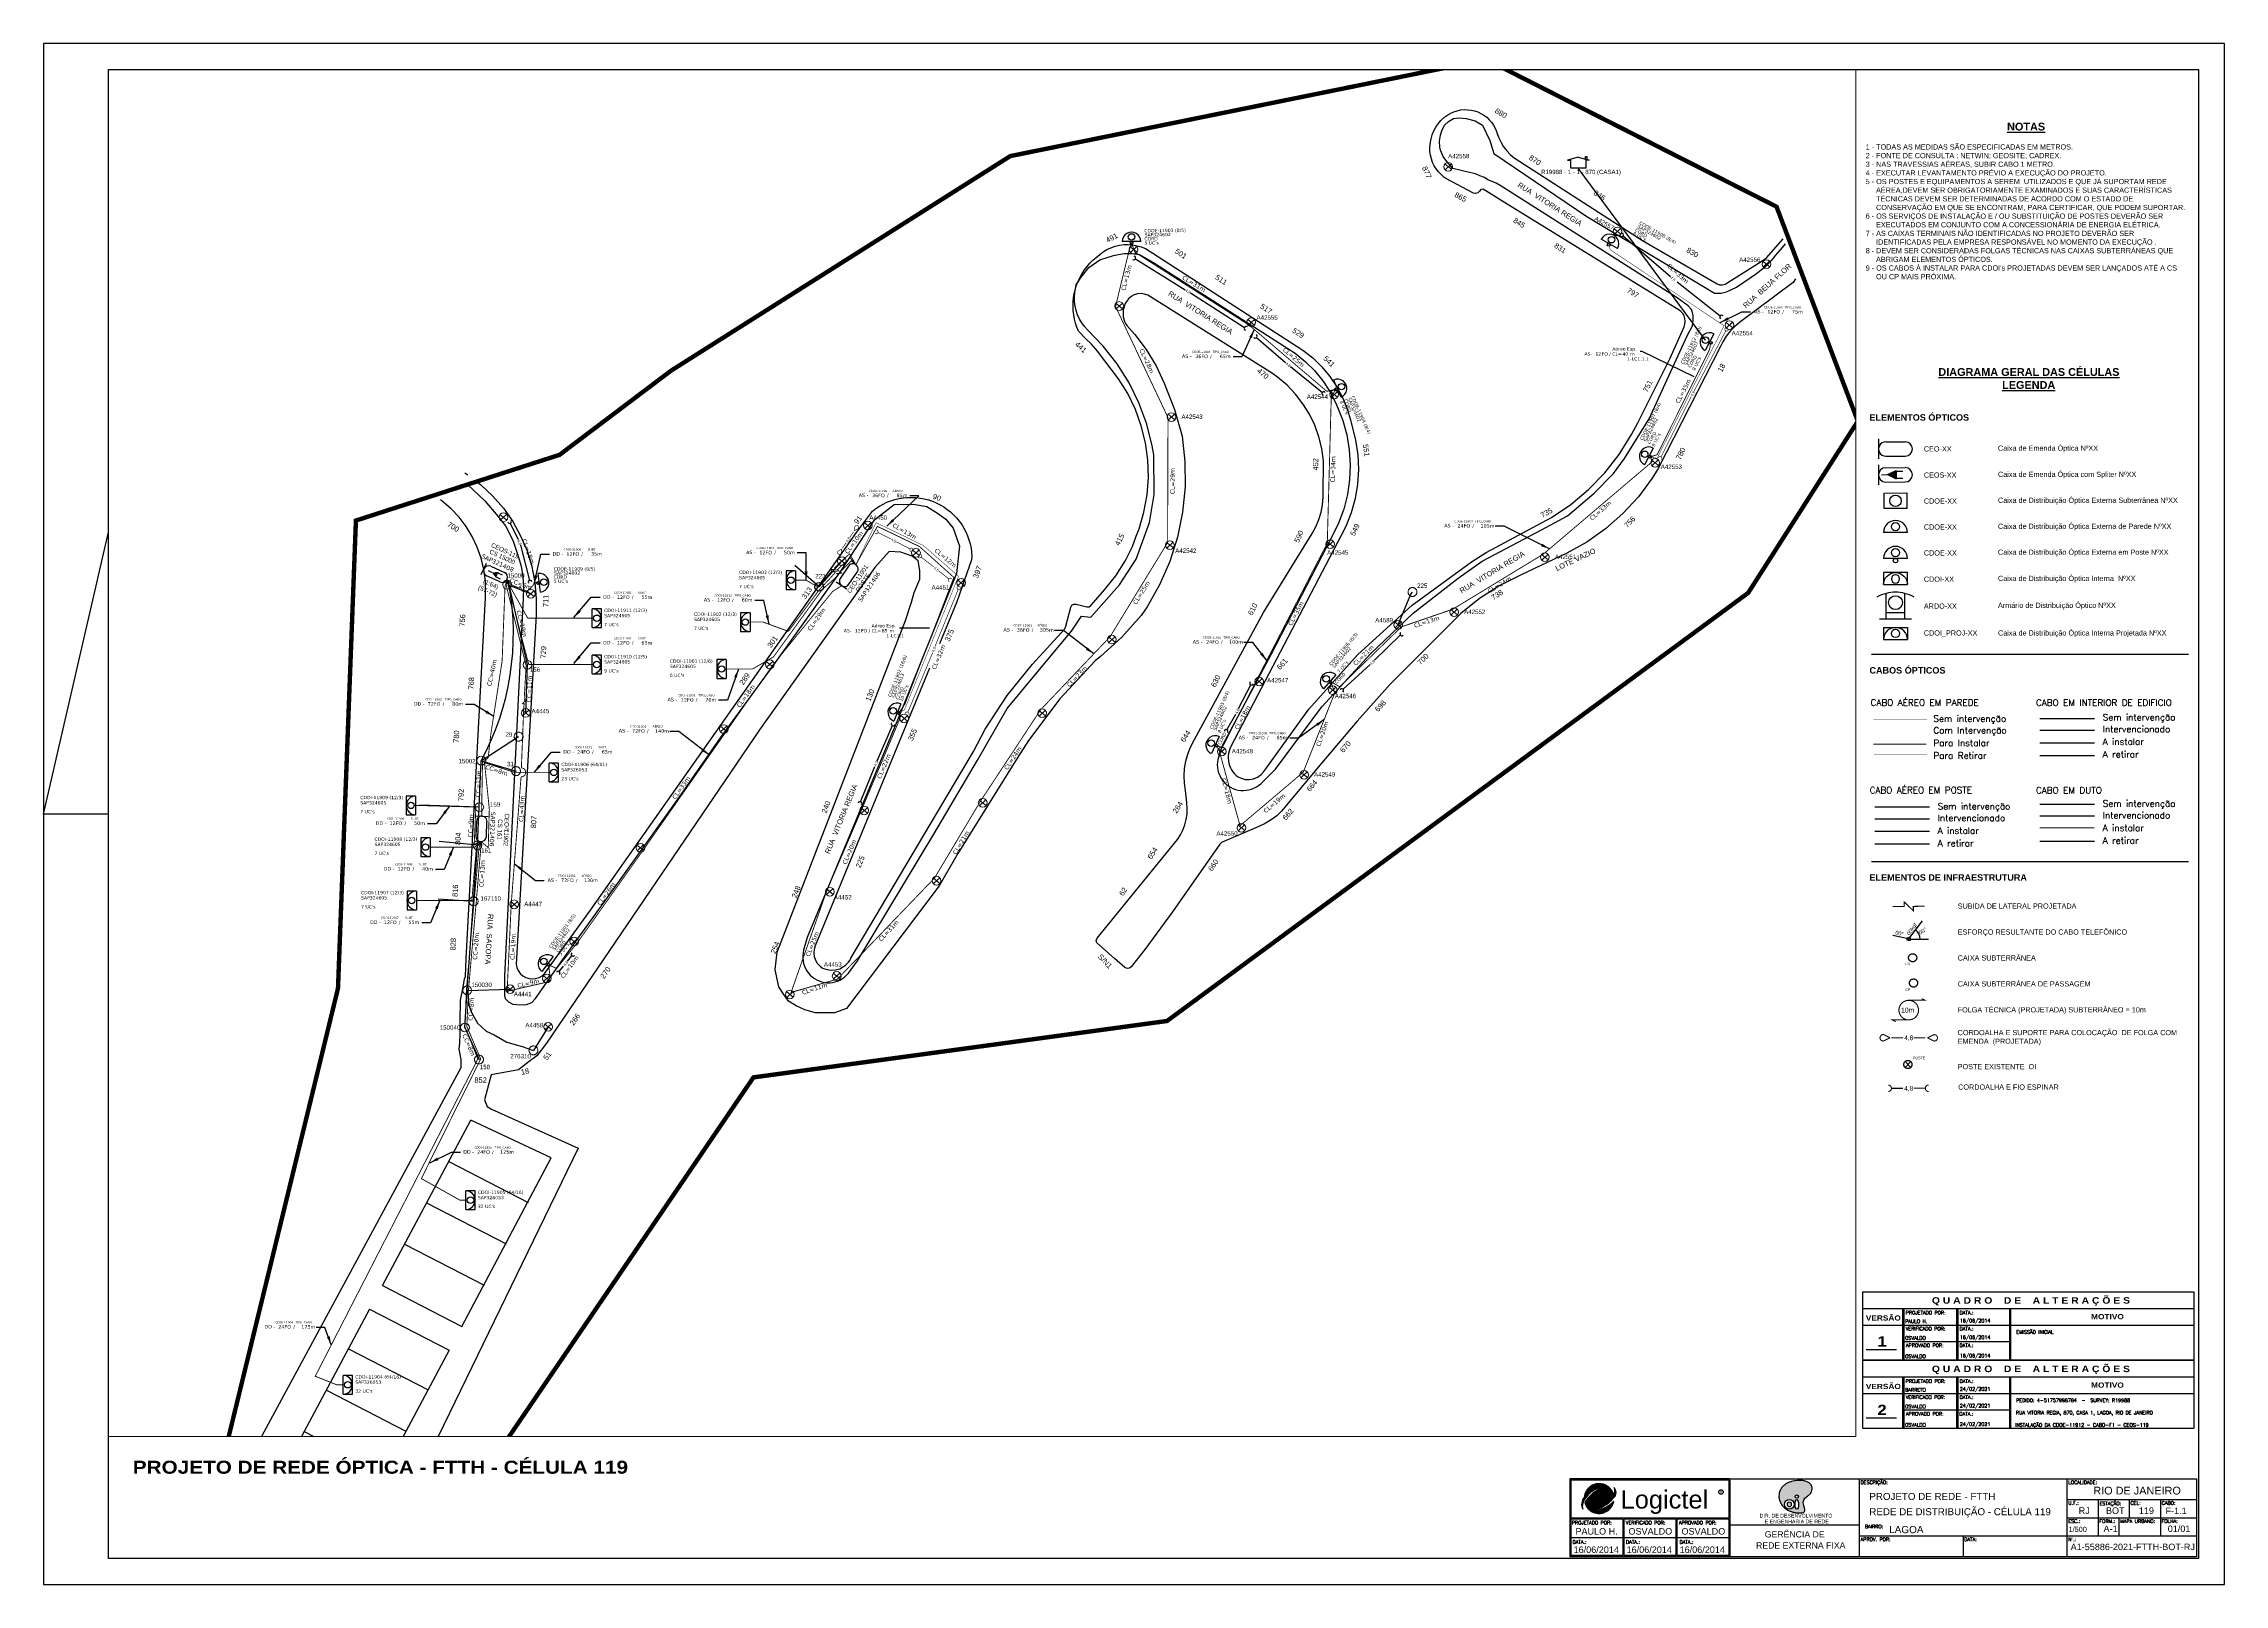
# Paper-space layout 'CDOE-11912' of a CAD drawing. Header units: metres. Extents: x 0 to 0.841, y 0 to 0.594.
# The model-space entities are those that its viewports show. They can reach past a viewport. Long polylines and large blocks are cut down to what shows.
import ezdxf
from ezdxf.enums import TextEntityAlignment as Align

# ---------------------------------------------------------------- set-up
doc = ezdxf.new("R2010")
doc.units = ezdxf.units.M
doc.header["$LTSCALE"] = 0.1
doc.header["$MEASUREMENT"] = 0
for name, pattern in [('DASHED', [19.05, 12.7, -6.35]), ('DIVIDE', [1.25, 0.5, -0.25, 0, -0.25, 0, -0.25]), ('DOT', [0.25, 0, -0.25]), ('PHANTOM2', [1.25, 0.625, -0.125, 0.125, -0.125, 0.125, -0.125])]:
    doc.linetypes.add(name, pattern=pattern)
for name, color, linetype in [('10.0-Cartográfico', 252, 'Continuous'), ('10.2-Nº Policía', 2, 'Continuous'), ('10.3-Nome das Ruas', 252, 'Continuous'), ('20.1-CDO_INTERIOR', 1, 'Continuous'), ('20.2-CDO_POSTE', 1, 'Continuous'), ('20.4-CEO', 1, 'Continuous'), ('20.4-CEOS', 1, 'Continuous'), ('20.5-CABO AÉREO', 1, 'FENCELINE1'), ('20.5-CABO EM DUTO', 1, 'Continuous'), ('20.9-SUBIDA DE LATERAL', 5, 'Continuous'), ('30.0 - Legenda dos cabos', 7, 'Continuous'), ('CDO_INTERIOR', 1, 'Continuous'), ('CDO_POSTE', 1, 'Continuous'), ('Celulização - CABO 04', 7, 'Continuous'), ('CEO', 1, 'Continuous'), ('CEO1', 1, 'Continuous'), ('CEOS', 1, 'Continuous'), ('label_cabos', 7, 'Continuous'), ('Legenda', 1, 'Continuous'), ('MUB_DIVISA', 7, 'Continuous'), ('SURVEYS', 7, 'Continuous'), ('SURVEYS_LEGENDAS', 7, 'Continuous')]:
    doc.layers.add(name, color=color, linetype=linetype)
for name, color, linetype, lineweight in [('10.1-Caixas Subterrâneas', 5, 'Continuous', 0), ('10.4-Postes', 1, 'Continuous', 0), ('20.6-CORDOALHA_SUPORTE', 7, 'Continuous', 25)]:
    doc.layers.add(name, color=color, linetype=linetype, lineweight=lineweight)
for name, color, linetype, plot in [('70.3 - Atributos Ocultos', 102, 'Continuous', False), ('EXTRA', 50, 'Continuous', False), ('Traçado Subterraneo', 40, 'Continuous', False)]:
    doc.layers.add(name, color=color, linetype=linetype, plot=plot)
doc.styles.add('ADESK1', font='romans.shx')
doc.styles.add('ARIAL', font='arial.ttf')
doc.styles.add('HMS', font='', dxfattribs={"height": 0.17})
doc.styles.add('NORMOGRAFO', font='arial.ttf')
doc.styles.add('ROMANS', font='romans.shx')
doc.styles.add('siredit', font='verdana.ttf')
doc.styles.get("Standard").update_dxf_attribs({"font": 'arial.ttf'})
doc.styles.add('Style-font000', font='font000.shx')
doc.styles.get('HMS').set_extended_font_data('Arial Black')
doc.linetypes.add('FENCELINE1', pattern='A,0.25,-0.1,[133,ltypeshp.shx,S=0.1,R=0,X=-0.1,Y=0],-0.1,1', length=1.45)
doc.dimstyles.new('CC', dxfattribs={"dimtxt": 1, "dimasz": 2, "dimexe": 0.18, "dimexo": 0.0625, "dimgap": 0.09, "dimtad": 0, "dimdec": 0, "dimrnd": 1, "dimzin": 0, "dimdsep": 46, "dimtxsty": 'siredit', "dimblk": 'NONE', "dimcen": 0, "dimse1": 1, "dimse2": 1, "dimsd1": 1, "dimsd2": 1, "dimclrt": 7, "dimadec": 0, "dimazin": 0, "dimtfac": 1, "dimtdec": 0, "dimtofl": 0, "dimtmove": 0, "dimatfit": 3, "dimfxl": 0, "dimtolj": 1, "dimtzin": 0, "dimarcsym": 0})
doc.dimstyles.new('CL', dxfattribs={"dimtxt": 1, "dimasz": 2, "dimexe": 0.18, "dimexo": 0.0625, "dimgap": 0.09, "dimtad": 0, "dimdec": 0, "dimrnd": 1, "dimzin": 0, "dimdsep": 46, "dimtxsty": 'siredit', "dimblk": 'NONE', "dimcen": 0, "dimse1": 1, "dimse2": 1, "dimsd1": 1, "dimsd2": 1, "dimclrt": 7, "dimadec": 0, "dimazin": 0, "dimtfac": 1, "dimtdec": 0, "dimtofl": 0, "dimtmove": 0, "dimatfit": 3, "dimfxl": 0, "dimtolj": 1, "dimtzin": 0, "dimarcsym": 0})
doc.dimstyles.get("Standard").update_dxf_attribs({"dimtxt": 0.18, "dimasz": 0.18, "dimexe": 0.18, "dimexo": 0.0625, "dimgap": 0.09, "dimtad": 0, "dimtih": 1, "dimtoh": 1, "dimdec": 4, "dimzin": 0, "dimdsep": 46, "dimtxsty": 'Standard', "dimcen": 0.09, "dimadec": 0, "dimazin": 0, "dimtfac": 1, "dimtdec": 4, "dimtofl": 0, "dimtmove": 0, "dimatfit": 3, "dimfxl": 0, "dimtolj": 1, "dimtzin": 0, "dimarcsym": 0})

# ---------------------------------------------------------------- blocks, each defined once
blk = doc.blocks.new('OI')
h = blk.add_hatch(color=40)
edge = h.paths.add_edge_path()
edge.add_spline(control_points=[(4.35, -0.67), (3.92, -0.99), (3.26, -1.5), (2.81, -2.59), (2.9, -3.5), (3.06, -4.27), (3.31, -4.85), (3.37, -5.39), (3.4, -5.88), (3.2, -6.4), (2.54, -6.61), (1.65, -6.63), (0.55, -6.67), (-0.56, -6.42), (-1.61, -6.14), (-2.77, -5.61), (-3.92, -4.77), (-4.89, -3.7), (-5.34, -2.65), (-5.6, -1.94), (-5.85, -0.96), (-5.71, 0.47), (-5.1, 2.02), (-4.14, 3.02), (-3.3, 3.61), (-2.37, 4.16), (-1.36, 4.44), (-0.56, 4.7), (0.79, 4.85), (2.24, 4.97), (3.79, 4.57), (4.67, 4.21), (5.44, 3.65), (5.76, 2.99), (6.03, 2.21), (6.01, 1.46), (5.72, 0.64), (5.31, 0.08), (4.88, -0.38), (4.51, -0.55), (4.35, -0.67)], knot_values=[0, 0, 0, 0, 1.60434, 2.417191, 3.427595, 4.282808, 4.776746, 5.304182, 5.888771, 6.258406, 6.858137, 7.79129, 8.986195, 10.124242, 11.187857, 12.242908, 13.953784, 15.414161, 16.515391, 17.349188, 17.675853, 19.552021, 21.515531, 22.568638, 23.63245, 24.621084, 25.782718, 26.745347, 27.142653, 29.870543, 31.004649, 31.921532, 32.709589, 33.801391, 34.042471, 35.192333, 35.971461, 36.628871, 37.254359, 37.836911, 37.836911, 37.836911, 37.836911], degree=3, periodic=0)
h.paths.add_polyline_path([(1.13, -0.87, -1), (-0.04, -0.87, -1)], flags=16)
edge = h.paths.add_edge_path(flags=16)
edge.add_ellipse((0.56, -3.59), major_axis=(-0.02, 1.71), ratio=0.361305, start_angle=0, end_angle=360)
h.paths.add_polyline_path([(-0.36, -3.62, -1), (-3.8, -3.62, -1)], flags=16)
edge = h.paths.add_edge_path(flags=0)
edge.add_ellipse((-2.08, -3.62), major_axis=(0, 0.885), ratio=0.758294, start_angle=0, end_angle=360)
at = {"color": 40}
for centre, radius in [((-2.08, -3.62), 1.72), ((0.54, -0.87), 0.587)]:
    blk.add_circle(centre, radius, dxfattribs=at)
blk.add_ellipse((-2.08, -3.62), major_axis=(0, 0.885), ratio=0.758294, start_param=-3.141592653589792, end_param=3.141592653589792, dxfattribs=at)
blk.add_ellipse((0.56, -3.59), major_axis=(-0.02, 1.71), ratio=0.361305, dxfattribs=at)
at = {"color": 40, "start_tangent": (-0.800898, -0.598801), "end_tangent": (-0.800898, -0.598801)}
blk.add_spline([(4.35, -0.67), (3.2, -1.78), (2.9, -2.54), (2.92, -3.55), (3.12, -4.38), (3.28, -4.85), (3.37, -5.37), (3.35, -5.95), (3.2, -6.29), (2.66, -6.55), (1.73, -6.63), (0.54, -6.62), (-0.58, -6.41), (-1.6, -6.11), (-2.56, -5.67), (-3.95, -4.67), (-4.89, -3.56), (-5.37, -2.56), (-5.64, -1.78), (-5.72, -1.46), (-5.63, 0.42), (-4.84, 2.22), (-4.13, 2.99), (-3.27, 3.62), (-2.4, 4.09), (-1.3, 4.47), (-0.37, 4.72), (0.02, 4.77), (2.75, 4.8), (3.85, 4.53), (4.69, 4.16), (5.31, 3.68), (5.85, 2.73), (5.93, 2.5), (5.94, 1.35), (5.67, 0.62), (5.29, 0.08), (4.84, -0.36), (4.35, -0.67)], degree=3, dxfattribs=at)
blk = doc.blocks.new('PDO_PRD')
at = {"color": 1}
blk.add_line((2.5, 0), (-2.5, 0), dxfattribs=at)
blk.add_circle((0, 1.19), 0.862, dxfattribs=at)
blk.add_arc((0, 0), 2.5, 0, 180, dxfattribs=at)
blk = doc.blocks.new('PDO_PST')
at = {"color": 1}
blk.add_line((2.5, 0), (-2.5, 0), dxfattribs=at)
for centre, radius in [((0, 1.19), 0.862), ((0, -0.46), 0.463)]:
    blk.add_circle(centre, radius, dxfattribs=at)
blk.add_arc((0, 0), 2.5, 0, 180, dxfattribs=at)
blk = doc.blocks.new('PDO_EDF')
at = {"color": 1}
for p, q in [((-2.5, 0), (-2.5, 2.5)), ((-2.5, 2.5), (2.5, 2.5)), ((2.5, 0), (-2.5, 0)), ((2.5, 2.5), (2.5, 0))]:
    blk.add_line(p, q, dxfattribs=at)
blk.add_circle((0, 1.19), 0.862, dxfattribs=at)
blk.add_arc((0, 0), 2.5, 0, 180, dxfattribs=at)
blk = doc.blocks.new('PDO_CVP')
at = {"color": 1}
blk.add_lwpolyline([(0, 1.62), (0, -1.62), (-4.72, -1.63), (-4.73, 1.61)], close=True, dxfattribs=at)
blk.add_circle((-2.36, -0.01), 1.21, dxfattribs=at)
blk = doc.blocks.new('A$C08E502AB')
at = {"layer": 'CEOS'}
blk.add_hatch(color=1, dxfattribs=at).paths.add_polyline_path([(0.0118, 0.23962), (0.00838, 0.23806), (0.0118, 0.23651)])
for p, q in [((0.0023, 0.16884), (0.12444, 0.16884)), ((0.0023, 0.08898), (0.12444, 0.08898))]:
    blk.add_line(p, q)
at = {"linetype": 'DOT', "ltscale": 0.1}
blk.add_line((0.06717, 0.14405), (0.08827, 0.14405), dxfattribs=at)
at = {"color": 5, "linetype": 'DOT', "ltscale": 0.1}
blk.add_line((0.06717, 0.13952), (0.08827, 0.13952), dxfattribs=at)
at = {"color": 1, "linetype": 'DOT', "ltscale": 0.1}
blk.add_line((0.06717, 0.13466), (0.08827, 0.13466), dxfattribs=at)
at = {"color": 3, "linetype": 'DOT', "ltscale": 0.1}
blk.add_line((0.06717, 0.12981), (0.08827, 0.12981), dxfattribs=at)
at = {"linetype": 'FENCELINE1', "ltscale": 0.05}
blk.add_line((0.00351, 0.10993), (0.02462, 0.10993), dxfattribs=at)
at = {"ltscale": 0.001}
blk.add_line((0.06717, 0.11101), (0.08827, 0.11101), dxfattribs=at)
at = {"color": 5, "linetype": 'FENCELINE1', "ltscale": 0.05}
blk.add_line((0.00351, 0.1054), (0.02462, 0.1054), dxfattribs=at)
at = {"color": 5, "ltscale": 0.001}
blk.add_line((0.06717, 0.10648), (0.08827, 0.10648), dxfattribs=at)
at = {"color": 3, "linetype": 'FENCELINE1', "ltscale": 0.05}
blk.add_line((0.00351, 0.09569), (0.02462, 0.09569), dxfattribs=at)
at = {"color": 3, "ltscale": 0.001}
blk.add_line((0.06717, 0.09677), (0.08827, 0.09677), dxfattribs=at)
at = {"color": 1}
for p, q in [((0.01591, 0.05918), (0.01044, 0.06045)), ((0.0161, 0.05952), (0.01712, 0.05851)), ((0.01711, 0.05952), (0.01611, 0.05851)), ((0.01732, 0.05901), (0.02421, 0.05901))]:
    blk.add_line(p, q, dxfattribs=at)
at = {"color": 1, "lineweight": -2}
blk.add_line((0.01704, 0.05958), (0.02188, 0.06598), dxfattribs=at)
at = {"color": 0, "linetype": 'DIVIDE', "ltscale": 0.05, "const_width": 0.00008}
blk.add_lwpolyline([(0.02365, 0.14351), (0.00301, 0.14351)], dxfattribs=at)
at = {"linetype": 'DIVIDE', "ltscale": 0.05}
for points, const_width in [([(0.02385, 0.13895), (0.00301, 0.13895)], 0.00008), ([(0.02345, 0.13419), (0.00301, 0.13419)], 0.0004), ([(0.0032, 0.13003), (0.02365, 0.13003)], 0.00008)]:
    blk.add_lwpolyline(points, dxfattribs=dict(at, const_width=const_width))
at = {"color": 1, "linetype": 'Continuous', "lineweight": 40, "ltscale": 0.001, "const_width": 0.0004}
blk.add_lwpolyline([(0.06706, 0.1019), (0.08817, 0.1019)], dxfattribs=at)
at = {"color": 1, "linetype": 'FENCELINE1', "ltscale": 0.05, "const_width": 0.0005}
blk.add_lwpolyline([(0.00351, 0.10055), (0.02462, 0.10055)], dxfattribs=at)
at = {"color": 5, "linetype": 'DIVIDE', "const_width": 0.0004}
blk.add_lwpolyline([(0.02278, 0.07167), (0.01838, 0.07162), (0.01838, 0.0699), (0.01484, 0.07335), (0.01484, 0.07162), (0.01044, 0.07157)], dxfattribs=at)
at = {"color": 1, "const_width": 0.00042}
blk.add_lwpolyline([(0.01661, 0.0354, 1.000012), (0.01661, 0.02784, 0.999978)], format="xyb", close=True, dxfattribs=at)
at = {"color": 1, "const_width": 0.000394}
for points in [[(0.01661, 0.0354), (0.02291, 0.0354), (0.02165, 0.03603)], [(0.01661, 0.02784), (0.01031, 0.02784), (0.01157, 0.02721)]]:
    blk.add_lwpolyline(points, dxfattribs=at)
at = {"const_width": 0.0004}
for points in [[(0.00939, 0.02094), (0.00701, 0.02215, 1.175638), (0.0069, 0.01971), (0.00939, 0.02094)], [(0.02383, 0.02096), (0.02631, 0.0197, 1.175638), (0.02622, 0.02213), (0.02383, 0.02096)], [(0.0087, 0.00271, -1), (0.0087, 0.00024)], [(0.02425, 0.00272, 1), (0.02425, 0.00025)]]:
    blk.add_lwpolyline(points, format="xyb", dxfattribs=at)
for points in [[(0.00996, 0.02094), (0.01446, 0.02094)], [(0.01854, 0.02095), (0.02304, 0.02095)], [(0.00996, 0.00147), (0.01446, 0.00147)], [(0.01854, 0.00148), (0.02304, 0.00148)]]:
    blk.add_lwpolyline(points, dxfattribs=at)
at = {"color": 1, "linetype": 'PHANTOM2'}
for points in [[(0.0174, 0.01175), (0.01518, 0.00954)], [(0.0174, 0.00954), (0.01518, 0.01175)]]:
    blk.add_lwpolyline(points, dxfattribs=at)
at = {"color": 1}
blk.add_circle((0.01661, 0.05901), 0.000714, dxfattribs=at)
at = {"color": 5, "linetype": 'PHANTOM2'}
for centre in [(0.01811, 0.05181), (0.01846, 0.04206)]:
    blk.add_circle(centre, 0.00157, dxfattribs=at)
at = {"color": 1, "linetype": 'PHANTOM2'}
blk.add_circle((0.01629, 0.01064), 0.00157, dxfattribs=at)
at = {"color": 7, "lineweight": -2}
blk.add_arc((0.01661, 0.05901), 0.00441, 359.96377, 52.87661, dxfattribs=at)
at = {"layer": 'CDO_INTERIOR', "color": 8}
for p, q in [((0.0069, 0.17914), (0.0161, 0.17914)), ((0.0069, 0.17914), (0.0069, 0.17454)), ((0.0161, 0.17914), (0.0161, 0.17454)), ((0.0069, 0.17454), (0.0161, 0.17454))]:
    blk.add_line(p, q, dxfattribs=at)
blk.add_circle((0.0115, 0.17684), 0.00159, dxfattribs=at)
blk.add_arc((0.0115, 0.17454), 0.0046, 0.02759, 180.02759, dxfattribs=at)
at = {"layer": 'CEO', "color": 1}
for p, q in [((0.00497, 0.25185), (0.00496, 0.24411)), ((0.00773, 0.25074), (0.01527, 0.25073)), ((0.00773, 0.24521), (0.01527, 0.2452))]:
    blk.add_line(p, q, dxfattribs=at)
at = {"layer": 'CEO', "color": 1, "linetype": 'Continuous'}
for p, q in [((0.00792, 0.18496), (0.00792, 0.19229)), ((0.01509, 0.18496), (0.01509, 0.19229)), ((0.00536, 0.18251), (0.00792, 0.18251)), ((0.00792, 0.18251), (0.00792, 0.18496)), ((0.00792, 0.18496), (0.0115, 0.18496)), ((0.00792, 0.18251), (0.0115, 0.18251)), ((0.0115, 0.18496), (0.01509, 0.18496)), ((0.0115, 0.18251), (0.01509, 0.18251)), ((0.01509, 0.18251), (0.01509, 0.18496)), ((0.01509, 0.18251), (0.01765, 0.18251))]:
    blk.add_line(p, q, dxfattribs=at)
at = {"layer": 'CEO', "color": 1}
blk.add_circle((0.0115, 0.18872), 0.00267, dxfattribs=at)
for centre, start, end in [((0.00773, 0.24797), 89.95782, 269.95782), ((0.01527, 0.24797), 269.95782, 89.95782)]:
    blk.add_arc(centre, 0.00276, start, end, dxfattribs=at)
at = {"layer": 'CEO', "color": 1, "linetype": 'Continuous'}
for start, end in [(104.36291, 119.75415), (90, 104.36251), (75.63749, 90), (60.24585, 75.63709)]:
    blk.add_arc((0.0115, 0.1783), 0.01444, start, end, dxfattribs=at)
at = {"layer": 'CEOS', "color": 1}
for p, q in [((0.00496, 0.24185), (0.00497, 0.23411)), ((0.00617, 0.23805), (0.00838, 0.23806)), ((0.00772, 0.24075), (0.01526, 0.24076)), ((0.00774, 0.23522), (0.01528, 0.23523))]:
    blk.add_line(p, q, dxfattribs=at)
for points in [[(0.00838, 0.23806), (0.0118, 0.23962)], [(0.00838, 0.23806), (0.0118, 0.23651)], [(0.0118, 0.23962), (0.0118, 0.23651)], [(0.0118, 0.2394), (0.01439, 0.2394)], [(0.0118, 0.23673), (0.0144, 0.23674)]]:
    blk.add_lwpolyline(points, dxfattribs=at)
for centre, start, end in [((0.00773, 0.23798), 90.12295, 270.12295), ((0.01527, 0.238), 270.12295, 90.12295)]:
    blk.add_arc(centre, 0.00276, start, end, dxfattribs=at)
at = {"layer": 'CDO_INTERIOR', "color": 1, "xscale": -0.001843199999999712, "yscale": 0.001843199999999712, "zscale": 0.0018431999999997}
blk.add_blockref('PDO_EDF', (0.0115, 0.19567), dxfattribs=at)
at = {"layer": 'CDO_POSTE', "color": 1, "xscale": 0.001843199999999712, "yscale": 0.001843199999999712, "zscale": 0.001843199999999712}
for name, p in [('PDO_PRD', (0.0115, 0.21579)), ('PDO_PST', (0.0115, 0.20579))]:
    blk.add_blockref(name, p, dxfattribs=at)
at = {"layer": 'CEO1', "color": 1, "xscale": 0.001843199999999712, "yscale": 0.001843199999999712, "zscale": 0.001843199999999712}
blk.add_blockref('PDO_CVP', (0.01586, 0.228), dxfattribs=at)
at = {"color": 7, "lineweight": -2, "style": 'NORMOGRAFO'}
for s, rotation, p in [('00°', 348.19171, (0.01135, 0.06084, 0.10822)), ('00kgf', 52.99999, (0.01684, 0.06032, 0.10822)), ('00°', 32.49215, (0.02103, 0.06061, 0.10822))]:
    blk.add_text(s, height=0.0015, rotation=rotation, dxfattribs=at).set_placement(p)
at = {"color": 5, "style": 'ARIAL'}
for s, p in [('CS', (0.01526, 0.04896)), ('CP', (0.01526, 0.03896))]:
    blk.add_text(s, height=0.001, dxfattribs=at).set_placement(p)
at = {"color": 1}
blk.add_text('10m', height=0.00189, dxfattribs=at).set_placement((0.01364, 0.03068))
at = {"style": 'ARIAL'}
for p in [(0.01661, 0.02094), (0.01661, 0.00148)]:
    blk.add_text('4,8', height=0.0018, dxfattribs=at).set_placement(p, align=Align.MIDDLE_CENTER)
at = {"color": 1, "style": 'ARIAL'}
blk.add_text('POSTE', height=0.001, dxfattribs=at).set_placement((0.01825, 0.01266))
at = {"linetype": 'ByBlock', "style": 'ARIAL'}
for s, insert, char_height, width, attachment_point in [('\\pi0.02693;{\\fArial|b1|i0|c0|p34;\\H1.5x;\\LDIAGRAMA GERAL DAS CÉLULAS\\P\\pi0.051524;LEGENDA}', (0.00111, 0.27913), 0.002, 0.1232013, 1), ('{\\fArial|b1|i0|c0|p34;ELEMENTOS ÓPTICOS}', (0.00147, 0.26136), 0.0025, 0.1232013, 1), ('CEO-XX', (0.02244, 0.24797), 0.002, 0.0732268, 4), ('Caixa de Emenda Óptica NºXX', (0.05103, 0.24797), 0.002, 0.0732268, 4), ('CEOS-XX', (0.02244, 0.23789), 0.002, 0.0732268, 4), ('Caixa de Emenda Óptica com Spliter NºXX', (0.05103, 0.23789), 0.002, 0.0732268, 4), ('CDOE-XX', (0.02244, 0.22788), 0.002, 0.086699, 4), ('Caixa de Distribuição Óptica Externa Subterrânea NºXX', (0.05103, 0.22788), 0.002, 0.086699, 4), ('CDOE-XX', (0.02244, 0.21786), 0.002, 0.0806851, 4), ('Caixa de Distribuição Óptica Externa de Parede NºXX', (0.05103, 0.21786), 0.002, 0.0806851, 4), ('CDOE-XX', (0.02244, 0.20786), 0.002, 0.0732268, 4), ('Caixa de Distribuição Óptica Externa em Poste NºXX', (0.05103, 0.20786), 0.002, 0.0732268, 4), ('CDOI-XX', (0.02244, 0.19775), 0.002, 0.0732268, 4), ('Caixa de Distribuição Óptica Interna  NºXX', (0.05103, 0.19775), 0.002, 0.0732268, 4), ('ARDO-XX', (0.02244, 0.18737), 0.002, 0.0732268, 4), ('Armário de Distribuição Óptico NºXX', (0.05103, 0.18737), 0.002, 0.0732268, 4), ('CDOI_PROJ-XX', (0.02244, 0.17673), 0.002, 0.0793824, 4), ('Caixa de Distribuição Óptica Interna Projetada NºXX', (0.05103, 0.17673), 0.002, 0.0793824, 4), ('{\\fArial|b1|i0|c0|p34;CABOS ÓPTICOS}', (0.00147, 0.16386), 0.0025, 0.1232013, 1), ('{\\fArial|b1|i0|c0|p34;ELEMENTOS DE INFRAESTRUTURA}', (0.00147, 0.084), 0.0025, 0.1232013, 1), ('SUBIDA DE LATERAL PROJETADA', (0.03549, 0.07274), 0.002, 0.0732268, 1), ('ESFORÇO RESULTANTE DO CABO TELEFÔNICO ', (0.03549, 0.06274), 0.002, 0.0732268, 1), ('CAIXA SUBTERRÂNEA', (0.03549, 0.05274), 0.002, 0.0732268, 1), ('CAIXA SUBTERRÂNEA DE PASSAGEM', (0.03549, 0.04274), 0.002, 0.0732268, 1), ('FOLGA TÉCNICA (PROJETADA) SUBTERRÂNEO = 10m', (0.03549, 0.03274), 0.002, 0.0919522, 1), ('CORDOALHA E SUPORTE PARA COLOCAÇÃO  DE FOLGA COM EMENDA  (PROJETADA)', (0.03549, 0.02397), 0.002, 0.0919522, 1), ('POSTE EXISTENTE  OI', (0.03549, 0.01084), 0.002, 0.0732268, 1), ('CORDOALHA E FIO ESPINAR', (0.03567, 0.00296), 0.002, 0.0919522, 1)]:
    blk.add_mtext(s, dxfattribs=dict(at, insert=insert, char_height=char_height, width=width, attachment_point=attachment_point))
at = {"char_height": 0.002489, "attachment_point": 1, "style": 'ADESK1'}
for s, insert, width in [('CABO AÉREO EM PAREDE', (0.0019, 0.15143), 0.0551807), ('CABO EM INTERIOR DE EDIFICIO', (0.06569, 0.1514), 0.0653294), ('Sem intervenção', (0.02613, 0.14526), 0.0551807), ('Sem intervenção', (0.09142, 0.14574), 0.0551807), ('Com Intervenção', (0.02613, 0.14073), 0.0551807), ('Para Instalar', (0.02613, 0.13587), 0.0551807), ('A instalar', (0.09142, 0.13636), 0.0551807), ('Intervencionado', (0.09142, 0.14121), 0.0551807), ('Para Retirar', (0.02613, 0.13102), 0.0551807), ('A retirar', (0.09142, 0.1315), 0.0551807), ('CABO AÉREO EM POSTE', (0.00153, 0.11768), 0.0551807), ('Sem intervenção', (0.02777, 0.11146), 0.0551807), ('CABO EM DUTO', (0.06569, 0.11762), 0.0551807), ('Sem intervenção', (0.09142, 0.11252), 0.0551807), ('A instalar', (0.02777, 0.10207), 0.0551807), ('Intervencionado', (0.02777, 0.10693), 0.0551807), ('A instalar', (0.09142, 0.10314), 0.0551807), ('Intervencionado', (0.09142, 0.10799), 0.0551807), ('A retirar', (0.02777, 0.09722), 0.0551807), ('A retirar', (0.09142, 0.09828), 0.0551807)]:
    blk.add_mtext(s, dxfattribs=dict(at, insert=insert, width=width))
blk = doc.blocks.new('caixa_subterranea_existente')
blk.add_circle((0, 0), 1)
blk = doc.blocks.new('PTPT')
at = {"layer": '10.4-Postes', "color": 1, "linetype": 'PHANTOM2'}
for points in [[(-0.0000079, 0.0000104), (0.0000075, -0.000002)], [(0.000007, 0.0000109), (-0.0000074, -0.0000025)]]:
    blk.add_lwpolyline(points, dxfattribs=at)
at = {"layer": '10.4-Postes', "color": 1}
blk.add_circle((-0.0000002, 0.0000042), 0.00000987, dxfattribs=at)
blk = doc.blocks.new('MHMZ')
at = {"linetype": 'PHANTOM2'}
blk.add_circle((0, 0), 0.0000101, dxfattribs=at)
blk = doc.blocks.new('A$C74867F1D')
at = {"color": 5, "const_width": 0.2}
blk.add_lwpolyline([(2.6, 1.57), (1.66, 1.07), (1.87, 0.72), (0.73, 0.99), (0.94, 0.64), (0.05, 0.09)], dxfattribs=at)
blk = doc.blocks.new('*D29')
at = {"layer": 'Defpoints', "color": 0, "transparency": 16777216}
for p in [(1370391.24, 14918454.47), (1370401.95, 14918447.92), (1370402.14, 14918448.25)]:
    blk.add_point(p, dxfattribs=at)
at = {"layer": 'Celulização - CABO 04', "color": 7, "transparency": 16777216, "insert": (1370396.5, 14918451.03), "char_height": 1, "attachment_point": 5, "rotation": 330.2855, "style": 'siredit'}
blk.add_mtext('\\A1;CL=13m', dxfattribs=at)
blk = doc.blocks.new('_None')
blk = doc.blocks.new('*D30')
at = {"layer": 'Defpoints', "color": 0, "transparency": 16777216}
for p in [(1370401.32, 14918448.99), (1370410.47, 14918441.16), (1370410.61, 14918441.34)]:
    blk.add_point(p, dxfattribs=at)
at = {"layer": 'Celulização - CABO 04', "color": 7, "transparency": 16777216, "insert": (1370405.82, 14918444.98), "char_height": 1, "attachment_point": 5, "rotation": 320.5633, "style": 'siredit'}
blk.add_mtext('\\A1;CL=12m', dxfattribs=at)
blk = doc.blocks.new('*D31')
at = {"layer": 'Defpoints', "color": 0, "transparency": 16777216}
for p in [(1370409.97, 14918437.34), (1370410.34, 14918437.18), (1370397.78, 14918407.92)]:
    blk.add_point(p, dxfattribs=at)
at = {"layer": 'Celulização - CABO 04', "color": 7, "transparency": 16777216, "insert": (1370404.24, 14918422.48), "char_height": 1, "attachment_point": 5, "rotation": 67.5029, "style": 'siredit'}
blk.add_mtext('\\A1;CL=32m', dxfattribs=at)
blk = doc.blocks.new('*D32')
at = {"layer": 'Defpoints', "color": 0, "transparency": 16777216}
for p in [(1370395.77, 14918407.96), (1370396.05, 14918407.85), (1370387.38, 14918387.73)]:
    blk.add_point(p, dxfattribs=at)
at = {"layer": 'Celulização - CABO 04', "color": 7, "transparency": 16777216, "insert": (1370391.85, 14918397.73), "char_height": 1, "attachment_point": 5, "rotation": 67.4657, "style": 'siredit'}
blk.add_mtext('\\A1;CL=22m', dxfattribs=at)
blk = doc.blocks.new('*D33')
at = {"layer": 'Defpoints', "color": 0, "transparency": 16777216}
for p in [(1370387.38, 14918387.73), (1370387.92, 14918387.5), (1370379.56, 14918369.29)]:
    blk.add_point(p, dxfattribs=at)
at = {"layer": 'Celulização - CABO 04', "color": 7, "transparency": 16777216, "insert": (1370384.01, 14918378.28), "char_height": 1, "attachment_point": 5, "rotation": 67.0364, "style": 'siredit'}
blk.add_mtext('\\A1;CL=20m', dxfattribs=at)
blk = doc.blocks.new('*D34')
at = {"layer": 'Defpoints', "color": 0, "transparency": 16777216}
for p in [(1370379.56, 14918369.29), (1370380.12, 14918369.07), (1370370.52, 14918346)]:
    blk.add_point(p, dxfattribs=at)
at = {"layer": 'Celulização - CABO 04', "color": 7, "transparency": 16777216, "insert": (1370375.6, 14918357.42), "char_height": 1, "attachment_point": 5, "rotation": 68.7761, "style": 'siredit'}
blk.add_mtext('\\A1;CL=25m', dxfattribs=at)
blk = doc.blocks.new('*D35')
at = {"layer": 'Defpoints', "color": 0, "transparency": 16777216}
for p in [(1370370.41, 14918346.42), (1370381.22, 14918350.03), (1370381.53, 14918349.1)]:
    blk.add_point(p, dxfattribs=at)
at = {"layer": 'Celulização - CABO 04', "color": 7, "transparency": 16777216, "insert": (1370376.12, 14918347.3), "char_height": 1, "attachment_point": 5, "rotation": 18.4717, "style": 'siredit'}
blk.add_mtext('\\A1;CL=11m', dxfattribs=at)
blk = doc.blocks.new('*D36')
at = {"layer": 'Defpoints', "color": 0, "transparency": 16777216}
for p in [(1370403.02, 14918372.44), (1370403.62, 14918371.87), (1370381.61, 14918349.59)]:
    blk.add_point(p, dxfattribs=at)
at = {"layer": 'Celulização - CABO 04', "color": 7, "transparency": 16777216, "insert": (1370392.92, 14918360.45), "char_height": 1, "attachment_point": 5, "rotation": 46.8561, "style": 'siredit'}
blk.add_mtext('\\A1;CL=31m', dxfattribs=at)
blk = doc.blocks.new('*D37')
at = {"layer": 'Defpoints', "color": 0, "transparency": 16777216}
for p in [(1370414.25, 14918389.44), (1370414.59, 14918389.24), (1370403.78, 14918371.79)]:
    blk.add_point(p, dxfattribs=at)
at = {"layer": 'Celulização - CABO 04', "color": 7, "transparency": 16777216, "insert": (1370409.35, 14918380.42), "char_height": 1, "attachment_point": 5, "rotation": 59.3242, "style": 'siredit'}
blk.add_mtext('\\A1;CL=21m', dxfattribs=at)
blk = doc.blocks.new('*D38')
at = {"layer": 'Defpoints', "color": 0, "transparency": 16777216}
for p in [(1370427.75, 14918409.79), (1370427.84, 14918409.73), (1370414.25, 14918389.44)]:
    blk.add_point(p, dxfattribs=at)
at = {"layer": 'Celulização - CABO 04', "color": 7, "transparency": 16777216, "insert": (1370421.08, 14918399.55), "char_height": 1, "attachment_point": 5, "rotation": 56.4281, "style": 'siredit'}
blk.add_mtext('\\A1;CL=24m', dxfattribs=at)
blk = doc.blocks.new('*D39')
at = {"layer": 'Defpoints', "color": 0, "transparency": 16777216}
for p in [(1370443.56, 14918426.45), (1370443.56, 14918426.45), (1370427.75, 14918409.79)]:
    blk.add_point(p, dxfattribs=at)
at = {"layer": 'Celulização - CABO 04', "color": 7, "transparency": 16777216, "insert": (1370435.66, 14918418.12), "char_height": 1, "attachment_point": 5, "rotation": 46.5139, "style": 'siredit'}
blk.add_mtext('\\A1;CL=23m', dxfattribs=at)
blk = doc.blocks.new('*D40')
at = {"layer": 'Defpoints', "color": 0, "transparency": 16777216}
for p in [(1370456.73, 14918447.86), (1370456.84, 14918447.79), (1370443.56, 14918426.45)]:
    blk.add_point(p, dxfattribs=at)
at = {"layer": 'Celulização - CABO 04', "color": 7, "transparency": 16777216, "insert": (1370450.26, 14918437.09), "char_height": 1, "attachment_point": 5, "rotation": 58.4011, "style": 'siredit'}
blk.add_mtext('\\A1;CL=25m', dxfattribs=at)
blk = doc.blocks.new('*D41')
at = {"layer": 'Defpoints', "color": 0, "transparency": 16777216}
for p in [(1370457.06, 14918476.93), (1370457.49, 14918476.92), (1370456.73, 14918447.86)]:
    blk.add_point(p, dxfattribs=at)
at = {"layer": 'Celulização - CABO 04', "color": 7, "transparency": 16777216, "insert": (1370457.32, 14918462.39), "char_height": 1, "attachment_point": 5, "rotation": 89.3519, "style": 'siredit'}
blk.add_mtext('\\A1;CL=29m', dxfattribs=at)
blk = doc.blocks.new('*D42')
at = {"layer": 'Defpoints', "color": 0, "transparency": 16777216}
for p in [(1370445.23, 14918502.11), (1370457.06, 14918476.93), (1370457.37, 14918477.07)]:
    blk.add_point(p, dxfattribs=at)
at = {"layer": 'Celulização - CABO 04', "color": 7, "transparency": 16777216, "insert": (1370451.46, 14918489.66), "char_height": 1, "attachment_point": 5, "rotation": 295.1553, "style": 'siredit'}
blk.add_mtext('\\A1;CL=28m', dxfattribs=at)
blk = doc.blocks.new('*D43')
at = {"layer": 'Defpoints', "color": 0, "transparency": 16777216}
for p in [(1370448.49, 14918514.94), (1370448.49, 14918514.94), (1370445.23, 14918502.11)]:
    blk.add_point(p, dxfattribs=at)
at = {"layer": 'Celulização - CABO 04', "color": 7, "transparency": 16777216, "insert": (1370446.86, 14918508.52), "char_height": 1, "attachment_point": 5, "rotation": 75.7533, "style": 'siredit'}
blk.add_mtext('\\A1;CL=13m', dxfattribs=at)
blk = doc.blocks.new('*D44')
at = {"layer": 'Defpoints', "color": 0, "transparency": 16777216}
for p in [(1370448.57, 14918514.88), (1370475.16, 14918498.42), (1370475.47, 14918498.93)]:
    blk.add_point(p, dxfattribs=at)
at = {"layer": 'Celulização - CABO 04', "color": 7, "transparency": 16777216, "insert": (1370462.18, 14918507.16), "char_height": 1, "attachment_point": 5, "rotation": 328.236, "style": 'siredit'}
blk.add_mtext('\\A1;CL=31m', dxfattribs=at)
blk = doc.blocks.new('*D45')
at = {"layer": 'Defpoints', "color": 0, "transparency": 16777216}
for p in [(1370475.16, 14918498.42), (1370494, 14918482.06), (1370494.2, 14918482.3)]:
    blk.add_point(p, dxfattribs=at)
at = {"layer": 'Celulização - CABO 04', "color": 7, "transparency": 16777216, "insert": (1370484.79, 14918490.48), "char_height": 1, "attachment_point": 5, "rotation": 319.0144, "style": 'siredit'}
blk.add_mtext('\\A1;CL=25m', dxfattribs=at)
blk = doc.blocks.new('*D46')
at = {"layer": 'Defpoints', "color": 0, "transparency": 16777216}
for p in [(1370494, 14918482.06), (1370494.18, 14918482.05), (1370493.07, 14918448.08)]:
    blk.add_point(p, dxfattribs=at)
at = {"layer": 'Celulização - CABO 04', "color": 7, "transparency": 16777216, "insert": (1370493.72, 14918465.07), "char_height": 1, "attachment_point": 5, "rotation": 88.4419, "style": 'siredit'}
blk.add_mtext('\\A1;CL=34m', dxfattribs=at)
blk = doc.blocks.new('*D47')
at = {"layer": 'Defpoints', "color": 0, "transparency": 16777216}
for p in [(1370493.07, 14918448.08), (1370493.35, 14918447.94), (1370476.96, 14918416.95)]:
    blk.add_point(p, dxfattribs=at)
at = {"layer": 'Celulização - CABO 04', "color": 7, "transparency": 16777216, "insert": (1370485.3, 14918432.37), "char_height": 1, "attachment_point": 5, "rotation": 62.6479, "style": 'siredit'}
blk.add_mtext('\\A1;CL=35m', dxfattribs=at)
blk = doc.blocks.new('*D48')
at = {"layer": 'Defpoints', "color": 0, "transparency": 16777216}
for p in [(1370476.96, 14918416.95), (1370477.41, 14918416.71), (1370468.47, 14918401.07)]:
    blk.add_point(p, dxfattribs=at)
at = {"layer": 'Celulização - CABO 04', "color": 7, "transparency": 16777216, "insert": (1370473.17, 14918408.77), "char_height": 1, "attachment_point": 5, "rotation": 61.8611, "style": 'siredit'}
blk.add_mtext('\\A1;CL=18m', dxfattribs=at)
blk = doc.blocks.new('*D49')
at = {"layer": 'Defpoints', "color": 0, "transparency": 16777216}
for p in [(1370468.47, 14918401.07), (1370471.87, 14918383.49), (1370472.94, 14918383.77)]:
    blk.add_point(p, dxfattribs=at)
at = {"layer": 'Celulização - CABO 04', "color": 7, "transparency": 16777216, "insert": (1370469.63, 14918392.14), "char_height": 1, "attachment_point": 5, "rotation": 284.462, "style": 'siredit'}
blk.add_mtext('\\A1;CL=18m', dxfattribs=at)
blk = doc.blocks.new('*D50')
at = {"layer": 'Defpoints', "color": 0, "transparency": 16777216}
for p in [(1370487.15, 14918395.81), (1370487.53, 14918395.36), (1370472.94, 14918383.77)]:
    blk.add_point(p, dxfattribs=at)
at = {"layer": 'Celulização - CABO 04', "color": 7, "transparency": 16777216, "insert": (1370480.42, 14918389.34), "char_height": 1, "attachment_point": 5, "rotation": 40.2729, "style": 'siredit'}
blk.add_mtext('\\A1;CL=19m', dxfattribs=at)
blk = doc.blocks.new('*D51')
at = {"layer": 'Defpoints', "color": 0, "transparency": 16777216}
for p in [(1370493.67, 14918414.97), (1370494.56, 14918414.66), (1370487.15, 14918395.81)]:
    blk.add_point(p, dxfattribs=at)
at = {"layer": 'Celulização - CABO 04', "color": 7, "transparency": 16777216, "insert": (1370491.3, 14918405.08), "char_height": 1, "attachment_point": 5, "rotation": 71.2037, "style": 'siredit'}
blk.add_mtext('\\A1;CL=20m', dxfattribs=at)
blk = doc.blocks.new('*D52')
at = {"layer": 'Defpoints', "color": 0, "transparency": 16777216}
for p in [(1370508.08, 14918430.31), (1370508.55, 14918429.83), (1370493.66, 14918414.97)]:
    blk.add_point(p, dxfattribs=at)
at = {"layer": 'Celulização - CABO 04', "color": 7, "transparency": 16777216, "insert": (1370500.64, 14918422.88), "char_height": 1, "attachment_point": 5, "rotation": 44.9522, "style": 'siredit'}
blk.add_mtext('\\A1;CL=21m', dxfattribs=at)
blk = doc.blocks.new('*D53')
at = {"layer": 'Defpoints', "color": 0, "transparency": 16777216}
for p in [(1370520.83, 14918433.45), (1370521.14, 14918432.53), (1370508.51, 14918429.42)]:
    blk.add_point(p, dxfattribs=at)
at = {"layer": 'Celulização - CABO 04', "color": 7, "transparency": 16777216, "insert": (1370514.98, 14918430.52), "char_height": 1, "attachment_point": 5, "rotation": 18.1335, "style": 'siredit'}
blk.add_mtext('\\A1;CL=13m', dxfattribs=at)
blk = doc.blocks.new('*D54')
at = {"layer": 'Defpoints', "color": 0, "transparency": 16777216}
for p in [(1370541.79, 14918445.14), (1370541.79, 14918445.14), (1370521.19, 14918432.66)]:
    blk.add_point(p, dxfattribs=at)
at = {"layer": 'Celulização - CABO 04', "color": 7, "transparency": 16777216, "insert": (1370531.49, 14918438.9), "char_height": 1, "attachment_point": 5, "rotation": 31.2002, "style": 'siredit'}
blk.add_mtext('\\A1;CL=24m', dxfattribs=at)
blk = doc.blocks.new('*D55')
at = {"layer": 'Defpoints', "color": 0, "transparency": 16777216}
for p in [(1370566.78, 14918466.55), (1370566.89, 14918466.42), (1370541.79, 14918445.14)]:
    blk.add_point(p, dxfattribs=at)
at = {"layer": 'Celulização - CABO 04', "color": 7, "transparency": 16777216, "insert": (1370554.4, 14918455.72), "char_height": 1, "attachment_point": 5, "rotation": 40.5818, "style": 'siredit'}
blk.add_mtext('\\A1;CL=33m', dxfattribs=at)
blk = doc.blocks.new('*D56')
at = {"layer": 'Defpoints', "color": 0, "transparency": 16777216}
for p in [(1370581.28, 14918498.24), (1370582.44, 14918497.63), (1370566.18, 14918466.63)]:
    blk.add_point(p, dxfattribs=at)
at = {"layer": 'Celulização - CABO 04', "color": 7, "transparency": 16777216, "insert": (1370573.17, 14918482.79), "char_height": 1, "attachment_point": 5, "rotation": 62.3125, "style": 'siredit'}
blk.add_mtext('\\A1;CL=35m', dxfattribs=at)
blk = doc.blocks.new('*D57')
at = {"layer": 'Defpoints', "color": 0, "transparency": 16777216}
for p in [(1370559.28, 14918519.99), (1370583.76, 14918497.9), (1370584.2, 14918498.4)]:
    blk.add_point(p, dxfattribs=at)
at = {"layer": 'Celulização - CABO 04', "color": 7, "transparency": 16777216, "insert": (1370571.96, 14918509.45), "char_height": 1, "attachment_point": 5, "rotation": 317.9387, "style": 'siredit'}
blk.add_mtext('\\A1;CL=33m', dxfattribs=at)
blk = doc.blocks.new('*D58')
at = {"layer": 'Defpoints', "color": 0, "transparency": 16777216}
for p in [(1370355.31, 14918406.31), (1370355.51, 14918406.17), (1370336.6, 14918379.23)]:
    blk.add_point(p, dxfattribs=at)
at = {"layer": 'Celulização - CABO 04', "color": 7, "transparency": 16777216, "insert": (1370345.86, 14918392.84), "char_height": 1, "attachment_point": 5, "rotation": 54.9409, "style": 'siredit'}
blk.add_mtext('\\A1;CL=33m', dxfattribs=at)
blk = doc.blocks.new('*D59')
at = {"layer": 'Defpoints', "color": 0, "transparency": 16777216}
for p in [(1370336.36, 14918379.41), (1370336.6, 14918379.23), (1370321.59, 14918358)]:
    blk.add_point(p, dxfattribs=at)
at = {"layer": 'Celulização - CABO 04', "color": 7, "transparency": 16777216, "insert": (1370328.85, 14918368.79), "char_height": 1, "attachment_point": 5, "rotation": 54.7386, "style": 'siredit'}
blk.add_mtext('\\A1;CL=26m', dxfattribs=at)
blk = doc.blocks.new('*D60')
at = {"layer": 'Defpoints', "color": 0, "transparency": 16777216}
for p in [(1370388.02, 14918452.49), (1370388.21, 14918452.35), (1370382.28, 14918444.3)]:
    blk.add_point(p, dxfattribs=at)
at = {"layer": 'Celulização - CABO 04', "color": 7, "transparency": 16777216, "insert": (1370385.05, 14918448.46), "char_height": 1, "attachment_point": 5, "rotation": 53.624, "style": 'siredit'}
blk.add_mtext('\\A1;CL=10m', dxfattribs=at)
blk = doc.blocks.new('*D61')
at = {"layer": 'Defpoints', "color": 0, "transparency": 16777216}
for p in [(1370382.5, 14918444.5), (1370384.81, 14918442.88), (1370365.94, 14918420.85)]:
    blk.add_point(p, dxfattribs=at)
at = {"layer": 'Celulização - CABO 04', "color": 7, "transparency": 16777216, "insert": (1370376.53, 14918431.05), "char_height": 1, "attachment_point": 5, "rotation": 55.0039, "style": 'siredit'}
blk.add_mtext('\\A1;CL=29m', dxfattribs=at)
blk = doc.blocks.new('*D62')
at = {"layer": 'Defpoints', "color": 0, "transparency": 16777216}
for p in [(1370307.05, 14918347.3), (1370315.4, 14918349.5), (1370315.46, 14918349.23)]:
    blk.add_point(p, dxfattribs=at)
at = {"layer": 'Celulização - CABO 04', "color": 7, "transparency": 16777216, "insert": (1370311.19, 14918348.53), "char_height": 1, "attachment_point": 5, "rotation": 12.8944, "style": 'siredit'}
blk.add_mtext('\\A1;CL=9m', dxfattribs=at)
blk = doc.blocks.new('*D63')
at = {"layer": 'Defpoints', "color": 0, "transparency": 16777216}
for p in [(1370307.98, 14918366.42), (1370307.08, 14918347.18), (1370307.24, 14918347.17)]:
    blk.add_point(p, dxfattribs=at)
at = {"layer": 'Celulização - CABO 04', "color": 7, "transparency": 16777216, "insert": (1370307.69, 14918356.79), "char_height": 1, "attachment_point": 5, "rotation": 87.3357, "style": 'siredit'}
blk.add_mtext('\\A1;CL=19m', dxfattribs=at)
blk = doc.blocks.new('*D64')
at = {"layer": 'Defpoints', "color": 0, "transparency": 16777216}
for p in [(1370310.61, 14918409.82), (1370307.98, 14918366.42), (1370308.4, 14918366.39)]:
    blk.add_point(p, dxfattribs=at)
at = {"layer": 'Celulização - CABO 04', "color": 7, "transparency": 16777216, "insert": (1370309.72, 14918388.09), "char_height": 1, "attachment_point": 5, "rotation": 86.5239, "style": 'siredit'}
blk.add_mtext('\\A1;CL=43m', dxfattribs=at)
blk = doc.blocks.new('*D65')
at = {"layer": 'Defpoints', "color": 0, "transparency": 16777216}
for p in [(1370306.36, 14918438.92), (1370310.99, 14918420.75), (1370312.02, 14918421.01)]:
    blk.add_point(p, dxfattribs=at)
at = {"layer": 'Celulização - CABO 04', "color": 7, "transparency": 16777216, "insert": (1370309.71, 14918430.09), "char_height": 1, "attachment_point": 5, "rotation": 284.2994, "style": 'siredit'}
blk.add_mtext('\\A1;CC=19m', dxfattribs=at)
blk = doc.blocks.new('*D66')
at = {"layer": 'Defpoints', "color": 0, "transparency": 16777216}
for p in [(1370306.36, 14918438.92), (1370311.72, 14918436.86), (1370312.16, 14918438.01)]:
    blk.add_point(p, dxfattribs=at)
at = {"layer": 'Defpoints', "color": 7, "transparency": 16777216, "insert": (1370309.48, 14918439.04), "char_height": 1, "attachment_point": 5, "rotation": 339.0049, "style": 'siredit'}
blk.add_mtext('\\A1;CC=6m', dxfattribs=at)
blk = doc.blocks.new('*D67')
at = {"layer": 'Defpoints', "color": 0, "transparency": 16777216}
for p in [(1370296.81, 14918338.5), (1370299.99, 14918331.23), (1370299.27, 14918330.91)]:
    blk.add_point(p, dxfattribs=at)
at = {"layer": 'Defpoints', "color": 7, "transparency": 16777216, "insert": (1370297.68, 14918334.55), "char_height": 1, "attachment_point": 5, "rotation": 293.6524, "style": 'siredit'}
blk.add_mtext('\\A1;CC=8m', dxfattribs=at)
blk = doc.blocks.new('*D68')
at = {"layer": 'Defpoints', "color": 0, "transparency": 16777216}
for p in [(1370297.31, 14918346.92), (1370296.78, 14918338.57), (1370297.94, 14918338.49)]:
    blk.add_point(p, dxfattribs=at)
at = {"layer": 'Defpoints', "color": 7, "transparency": 16777216, "insert": (1370298.2, 14918342.67), "char_height": 1, "attachment_point": 5, "rotation": 86.4019, "style": 'siredit'}
blk.add_mtext('\\A1;CC=8m', dxfattribs=at)
blk = doc.blocks.new('*D69')
at = {"layer": 'Defpoints', "color": 0, "transparency": 16777216}
for p in [(1370298.77, 14918367.1), (1370297.12, 14918346.96), (1370298.46, 14918346.85)]:
    blk.add_point(p, dxfattribs=at)
at = {"layer": 'Defpoints', "color": 7, "transparency": 16777216, "insert": (1370299.28, 14918356.92), "char_height": 1, "attachment_point": 5, "rotation": 85.3325, "style": 'siredit'}
blk.add_mtext('\\A1;CC=20m', dxfattribs=at)
blk = doc.blocks.new('*D70')
at = {"layer": 'Defpoints', "color": 0, "transparency": 16777216}
for p in [(1370300.09, 14918399.01), (1370300.51, 14918399), (1370300.05, 14918388.45)]:
    blk.add_point(p, dxfattribs=at)
at = {"layer": 'Defpoints', "color": 7, "transparency": 16777216, "insert": (1370299.86, 14918393.74), "char_height": 1, "attachment_point": 5, "rotation": 87.4926, "style": 'siredit'}
blk.add_mtext('\\A1;CC=11m', dxfattribs=at)
blk = doc.blocks.new('*D71')
at = {"layer": 'Defpoints', "color": 0, "transparency": 16777216}
for p in [(1370298.28, 14918388.53), (1370300.05, 14918388.45), (1370299.66, 14918379.81)]:
    blk.add_point(p, dxfattribs=at)
at = {"layer": 'Defpoints', "color": 7, "transparency": 16777216, "insert": (1370298.09, 14918384.21), "char_height": 1, "attachment_point": 5, "rotation": 87.4328, "style": 'siredit'}
blk.add_mtext('\\A1;CC=9m', dxfattribs=at)
blk = doc.blocks.new('*D72')
at = {"layer": 'Defpoints', "color": 0, "transparency": 16777216}
for p in [(1370307.13, 14918438.78), (1370307.78, 14918438.64), (1370299.41, 14918399.17)]:
    blk.add_point(p, dxfattribs=at)
at = {"layer": 'Defpoints', "color": 7, "transparency": 16777216, "insert": (1370302.93, 14918418.94), "char_height": 1, "attachment_point": 5, "rotation": 78.0243, "style": 'siredit'}
blk.add_mtext('\\A1;CC=40m', dxfattribs=at)
blk = doc.blocks.new('*D73')
at = {"layer": 'Defpoints', "color": 0, "transparency": 16777216}
for p in [(1370310.99, 14918420.75), (1370311.6, 14918420.72), (1370310.61, 14918409.82)]:
    blk.add_point(p, dxfattribs=at)
at = {"layer": 'Defpoints', "color": 7, "transparency": 16777216, "insert": (1370311.41, 14918415.26), "char_height": 1, "attachment_point": 5, "rotation": 88.0178, "style": 'siredit'}
blk.add_mtext('\\A1;CC=11m', dxfattribs=at)
blk = doc.blocks.new('A$C7D571CCD')
at = {"layer": 'EXTRA', "style": 'siredit'}
for tag, p in [('ID', (6.68, 1.72)), ('XX', (11.11, 1.72))]:
    blk.add_attdef(tag, text='', height=0.48, rotation=359.69, dxfattribs=at).set_placement(p, align=Align.MIDDLE_CENTER)
at = {"layer": 'Legenda', "color": 7, "style": 'siredit'}
for tag, p in [('TIPO_CABO', (3.39, 0.74)), ('CABO', (6.76, 0.7)), ('/', (8.88, 0.7)), ('METROS', (12.11, 0.7))]:
    blk.add_attdef(tag, text='', height=0.8, rotation=359.69, dxfattribs=at).set_placement(p, align=Align.MIDDLE_CENTER)
blk = doc.blocks.new('*D74')
at = {"layer": 'Defpoints', "color": 0, "transparency": 16777216}
for p in [(1370365.73, 14918421), (1370365.94, 14918420.85), (1370355.51, 14918406.17)]:
    blk.add_point(p, dxfattribs=at)
at = {"layer": 'Defpoints', "color": 7, "transparency": 16777216, "insert": (1370360.51, 14918413.66), "char_height": 1, "attachment_point": 5, "rotation": 54.5866, "style": 'siredit'}
blk.add_mtext('\\A1;CL=18m', dxfattribs=at)
blk = doc.blocks.new('*D75')
at = {"layer": 'Defpoints', "color": 0, "transparency": 16777216}
for p in [(1370321.59, 14918358), (1370323.68, 14918356.46), (1370315.37, 14918349.59)]:
    blk.add_point(p, dxfattribs=at)
at = {"layer": 'Defpoints', "color": 7, "transparency": 16777216, "insert": (1370320.54, 14918352.21), "char_height": 1, "attachment_point": 5, "rotation": 53.4985, "style": 'siredit'}
blk.add_mtext('\\A1;CL=10m', dxfattribs=at)
blk = doc.blocks.new('*D76')
at = {"layer": 'Defpoints', "color": 0, "transparency": 16777216}
for p in [(1370299.54, 14918379.82), (1370301.06, 14918379.73), (1370298.77, 14918367.1)]:
    blk.add_point(p, dxfattribs=at)
at = {"layer": 'Defpoints', "color": 7, "transparency": 16777216, "insert": (1370300.68, 14918373.37), "char_height": 1, "attachment_point": 5, "rotation": 86.5369, "style": 'siredit'}
blk.add_mtext('\\A1;CC=13m', dxfattribs=at)
blk = doc.blocks.new('*D77')
at = {"layer": 'Defpoints', "color": 0, "transparency": 16777216}
for p in [(1370300.51, 14918399), (1370307.76, 14918395.5), (1370308.05, 14918396.35)]:
    blk.add_point(p, dxfattribs=at)
at = {"layer": 'Defpoints', "color": 7, "transparency": 16777216, "insert": (1370303.98, 14918396.82), "char_height": 1, "attachment_point": 5, "rotation": 340.667, "style": 'siredit'}
blk.add_mtext('\\A1;CC=8m', dxfattribs=at)
blk = doc.blocks.new('CORDOALHA')
at = {"layer": '20.6-CORDOALHA_SUPORTE', "const_width": 0.4}
for points in [[(-7.2, 0), (-9.5, 1.2, 1.175638), (-9.7, -1.3), (-7.2, 0)], [(7.3, 0), (9.8, -1.3, 1.175638), (9.7, 1.2), (7.3, 0)]]:
    blk.add_lwpolyline(points, format="xyb", dxfattribs=at)
for points in [[(-6.6, 0), (-2.1, 0)], [(2, 0), (6.5, 0)]]:
    blk.add_lwpolyline(points, dxfattribs=at)
at = {"layer": '20.6-CORDOALHA_SUPORTE', "style": 'ARIAL'}
blk.add_text('4,8', height=1.8, dxfattribs=at).set_placement((0.1, 0), align=Align.MIDDLE_CENTER)
blk = doc.blocks.new('*D79')
at = {"layer": 'Defpoints', "color": 0, "transparency": 16777216}
for p in [(1370308.07, 14918455.1), (1370305.52, 14918454.19), (1370311.72, 14918436.86)]:
    blk.add_point(p, dxfattribs=at)
at = {"layer": 'Defpoints', "color": 7, "transparency": 16777216, "insert": (1370311.17, 14918446.44), "char_height": 1, "attachment_point": 5, "rotation": 289.6958, "style": 'siredit'}
blk.add_mtext('\\A1;CL=18m', dxfattribs=at)
blk = doc.blocks.new('LVLV')
for p, q in [((0, 0.0000254), (-0.0000251, 0.000018)), ((-0.0000251, 0.000018), (-0.0000173, 0.000018)), ((-0.0000172, 0), (-0.0000172, 0.0000179)), ((0.0000172, 0), (-0.0000172, 0)), ((0, 0.0000254), (0.0000251, 0.000018)), ((0.0000169, 0.0000264), (0.0000195, 0.0000264)), ((0.0000169, 0.0000205), (0.0000169, 0.0000264)), ((0.0000251, 0.000018), (0.0000172, 0.000018)), ((0.0000172, 0.000018), (0.0000172, 0)), ((0.0000195, 0.0000264), (0.0000195, 0.0000198))]:
    blk.add_line(p, q)
blk = doc.blocks.new('*U83')
at = {"layer": '30.0 - Legenda dos cabos', "color": 0, "style": 'siredit'}
for s, p in [('Aéreo Esp.', (7.5, 0.55)), ('CL=', (7.5, -0.6))]:
    blk.add_text(s, height=0.75, dxfattribs=at).set_placement(p, align=Align.MIDDLE_LEFT)
for s, p in [('-', (2.8, -0.6)), ('/', (7, -0.6)), ('-', (11.7, -1.7))]:
    blk.add_text(s, height=0.75, dxfattribs=at).set_placement(p, align=Align.MIDDLE_CENTER)
for s, p in [('FO', (6.5, -0.6)), ('m', (12.58, -0.6))]:
    blk.add_text(s, height=0.75, dxfattribs=at).set_placement(p, align=Align.MIDDLE_RIGHT)
at = {"layer": '30.0 - Legenda dos cabos', "color": 0, "style": 'siredit', "flags": 9}
blk.add_attdef('DESTINO_CABO', text='', height=0.75, dxfattribs=at).set_placement((3.65, 0.55), align=Align.MIDDLE_CENTER)
at = {"layer": '30.0 - Legenda dos cabos', "color": 0, "style": 'siredit', "flags": 8}
for tag, p in [('TIPO_CABO', (2.55, -0.6)), ('FIBRAS', (5, -0.6)), ('CODIGO', (11.5, -1.7))]:
    blk.add_attdef(tag, text='', height=0.75, dxfattribs=at).set_placement(p, align=Align.MIDDLE_RIGHT)
for tag, p in [('COMP_CABO', (9.8, -0.6)), ('LANCE', (11.9, -1.7))]:
    blk.add_attdef(tag, text='', height=0.75, dxfattribs=at).set_placement(p, align=Align.MIDDLE_LEFT)
at = {"layer": '70.3 - Atributos Ocultos', "style": 'siredit', "flags": 9}
blk.add_attdef('ORIGEM_CABO', text='', height=0.5, dxfattribs=at).set_placement((4, 1.05), align=Align.BOTTOM_CENTER)
blk.add_attdef('FATOR', text='', height=0.3, dxfattribs=at).set_placement((6.75, -0.25), align=Align.MIDDLE_CENTER)
at = {"layer": '30.0 - Legenda dos cabos', "color": 0}
blk.add_leader([(20.65, 0), (14.3, 0), (13.8, 0)], dimstyle='Standard', override={"dimasz": 0.75, "dimgap": 0.5, "dimtad": 0}, dxfattribs=at)
blk = doc.blocks.new('*U84')
at = {"layer": '30.0 - Legenda dos cabos', "color": 0, "style": 'siredit'}
for s, p in [('Aéreo Esp.', (7.5, 0.55)), ('CL=', (7.5, -0.6))]:
    blk.add_text(s, height=0.75, dxfattribs=at).set_placement(p, align=Align.MIDDLE_LEFT)
for s, p in [('-', (2.8, -0.6)), ('/', (7, -0.6)), ('-', (11.7, -1.7))]:
    blk.add_text(s, height=0.75, dxfattribs=at).set_placement(p, align=Align.MIDDLE_CENTER)
for s, p in [('FO', (6.5, -0.6)), ('m', (12.58, -0.6))]:
    blk.add_text(s, height=0.75, dxfattribs=at).set_placement(p, align=Align.MIDDLE_RIGHT)
at = {"layer": '30.0 - Legenda dos cabos', "color": 0, "style": 'siredit', "flags": 9}
blk.add_attdef('DESTINO_CABO', text='', height=0.75, dxfattribs=at).set_placement((3.65, 0.55), align=Align.MIDDLE_CENTER)
at = {"layer": '30.0 - Legenda dos cabos', "color": 0, "style": 'siredit', "flags": 8}
for tag, p in [('TIPO_CABO', (2.55, -0.6)), ('FIBRAS', (5, -0.6)), ('CODIGO', (11.5, -1.7))]:
    blk.add_attdef(tag, text='', height=0.75, dxfattribs=at).set_placement(p, align=Align.MIDDLE_RIGHT)
for tag, p in [('COMP_CABO', (9.8, -0.6)), ('LANCE', (11.9, -1.7))]:
    blk.add_attdef(tag, text='', height=0.75, dxfattribs=at).set_placement(p, align=Align.MIDDLE_LEFT)
at = {"layer": '70.3 - Atributos Ocultos', "style": 'siredit', "flags": 9}
blk.add_attdef('ORIGEM_CABO', text='', height=0.5, dxfattribs=at).set_placement((4, 1.05), align=Align.BOTTOM_CENTER)
blk.add_attdef('FATOR', text='', height=0.3, dxfattribs=at).set_placement((6.75, -0.25), align=Align.MIDDLE_CENTER)
at = {"layer": '30.0 - Legenda dos cabos', "color": 0}
blk.add_leader([(26.08, -5.81), (14.3, 0), (13.8, 0)], dimstyle='Standard', override={"dimasz": 0.75, "dimgap": 0.5, "dimtad": 0}, dxfattribs=at)

msp = doc.modelspace()

# ---------------------------------------------------------------- linework, layer by layer
at = {"layer": '10.0-Cartográfico'}
for p, q in [((1370517.57, 14918543.44), (1370518.17, 14918544.16)), ((1370518.17, 14918544.16), (1370519.1, 14918545.02)), ((1370519, 14918543.12), (1370519.93, 14918543.99)), ((1370519.1, 14918545.02), (1370519.74, 14918545.48)), ((1370519.74, 14918545.48), (1370520.43, 14918545.86)), ((1370519.93, 14918543.99), (1370521.04, 14918544.64)), ((1370520.43, 14918545.86), (1370521.15, 14918546.18)), ((1370521.04, 14918544.64), (1370522.43, 14918544.78)), ((1370521.15, 14918546.18), (1370521.9, 14918546.41)), ((1370521.9, 14918546.41), (1370522.68, 14918546.57)), ((1370522.43, 14918544.78), (1370523.95, 14918544.64)), ((1370522.68, 14918546.57), (1370523.46, 14918546.64)), ((1370523.46, 14918546.64), (1370524.25, 14918546.63)), ((1370523.95, 14918544.64), (1370525.94, 14918544.09)), ((1370524.25, 14918546.63), (1370525.04, 14918546.54)), ((1370525.04, 14918546.54), (1370525.81, 14918546.36)), ((1370525.81, 14918546.36), (1370526.55, 14918546.11)), ((1370525.94, 14918544.09), (1370527.6, 14918543.16)), ((1370526.55, 14918546.11), (1370527.27, 14918545.78)), ((1370527.27, 14918545.78), (1370527.95, 14918545.38)), ((1370527.95, 14918545.38), (1370528.58, 14918544.91)), ((1370528.58, 14918544.91), (1370529.16, 14918544.37)), ((1370529.16, 14918544.37), (1370529.68, 14918543.78)), ((1370529.68, 14918543.78), (1370530.14, 14918543.14)), ((1370515.69, 14918537.99), (1370515.76, 14918538.83)), ((1370515.76, 14918538.83), (1370515.99, 14918540.04)), ((1370515.99, 14918540.04), (1370516.25, 14918540.95)), ((1370516.25, 14918540.95), (1370516.6, 14918541.82)), ((1370516.6, 14918541.82), (1370517.04, 14918542.66)), ((1370517.04, 14918542.66), (1370517.57, 14918543.44)), ((1370517.85, 14918539.47), (1370518.12, 14918540.85)), ((1370517.94, 14918538.17), (1370517.85, 14918539.47)), ((1370518.12, 14918540.85), (1370518.4, 14918541.87)), ((1370518.4, 14918541.87), (1370519, 14918543.12)), ((1370527.6, 14918543.16), (1370529.32, 14918539.65)), ((1370529.32, 14918539.65), (1370530.24, 14918536.69)), ((1370530.14, 14918543.14), (1370530.52, 14918542.45)), ((1370530.52, 14918542.45), (1370530.84, 14918541.72)), ((1370530.84, 14918541.72), (1370531.07, 14918540.97)), ((1370531.07, 14918540.97), (1370531.33, 14918540.26)), ((1370531.33, 14918540.26), (1370531.83, 14918539.22)), ((1370531.83, 14918539.22), (1370532.43, 14918538.23)), ((1370515.72, 14918537.14), (1370515.69, 14918537.99)), ((1370515.83, 14918536.3), (1370515.72, 14918537.14)), ((1370516.03, 14918535.47), (1370515.83, 14918536.3)), ((1370516.32, 14918534.67), (1370516.03, 14918535.47)), ((1370516.68, 14918533.91), (1370516.32, 14918534.67)), ((1370517.13, 14918533.19), (1370516.68, 14918533.91)), ((1370518.08, 14918537.43), (1370517.94, 14918538.17)), ((1370518.73, 14918536.05), (1370518.08, 14918537.43)), ((1370519.51, 14918534.89), (1370518.73, 14918536.05)), ((1370520.94, 14918533.28), (1370519.51, 14918534.89)), ((1370530.24, 14918536.69), (1370551.27, 14918522.38)), ((1370532.43, 14918538.23), (1370533.13, 14918537.32)), ((1370533.13, 14918537.32), (1370533.92, 14918536.48)), ((1370533.92, 14918536.48), (1370534.79, 14918535.73)), ((1370534.79, 14918535.73), (1370563.91, 14918516.94)), ((1370517.65, 14918532.51), (1370517.13, 14918533.19)), ((1370518.23, 14918531.9), (1370517.65, 14918532.51)), ((1370518.88, 14918531.35), (1370518.23, 14918531.9)), ((1370519.33, 14918531.03), (1370518.88, 14918531.35)), ((1370525.56, 14918527.72), (1370519.33, 14918531.03)), ((1370522.79, 14918532.81), (1370520.94, 14918533.28)), ((1370524.72, 14918532.4), (1370522.79, 14918532.81)), ((1370526.03, 14918532.07), (1370524.72, 14918532.4)), ((1370527.05, 14918531.66), (1370526.03, 14918532.07)), ((1370528.11, 14918531.29), (1370527.05, 14918531.66)), ((1370528.83, 14918530.71), (1370528.11, 14918531.29)), ((1370529.81, 14918530.38), (1370528.83, 14918530.71)), ((1370530.76, 14918529.96), (1370529.81, 14918530.38)), ((1370531.65, 14918529.44), (1370530.76, 14918529.96)), ((1370571.82, 14918503.97), (1370531.65, 14918529.44)), ((1370526.07, 14918527.6), (1370525.56, 14918527.72)), ((1370526.56, 14918527.75), (1370526.07, 14918527.6)), ((1370526.92, 14918528.13), (1370526.56, 14918527.75)), ((1370527.28, 14918528.5), (1370526.92, 14918528.13)), ((1370527.8, 14918528.58), (1370527.28, 14918528.5)), ((1370532.59, 14918525.57), (1370527.8, 14918528.58)), ((1370572.21, 14918501.2), (1370532.59, 14918525.57)), ((1370551.27, 14918522.38), (1370577.75, 14918506.52)), ((1370440.79, 14918513.76), (1370441.59, 14918514.37)), ((1370441.59, 14918514.37), (1370442.45, 14918514.9)), ((1370442.45, 14918514.9), (1370443.35, 14918515.33)), ((1370443.35, 14918515.33), (1370444.3, 14918515.66)), ((1370444.3, 14918515.66), (1370445.28, 14918515.9)), ((1370445.04, 14918513.77), (1370446.33, 14918514.03)), ((1370445.28, 14918515.9), (1370446.27, 14918516.03)), ((1370446.27, 14918516.03), (1370447.27, 14918516.05)), ((1370446.33, 14918514.03), (1370447.82, 14918514.03)), ((1370447.27, 14918516.05), (1370448.28, 14918515.97)), ((1370447.82, 14918514.03), (1370448.64, 14918513.97)), ((1370448.28, 14918515.97), (1370449.26, 14918515.79)), ((1370449.26, 14918515.79), (1370450.22, 14918515.5)), ((1370450.22, 14918515.5), (1370451.15, 14918515.12)), ((1370451.15, 14918515.12), (1370452.03, 14918514.64)), ((1370452.03, 14918514.64), (1370452.86, 14918514.07)), ((1370452.86, 14918514.07), (1370486.85, 14918492.11)), ((1370563.91, 14918516.94), (1370580.85, 14918507.16)), ((1370592.07, 14918513.02), (1370595.84, 14918517.33)), ((1370594.2, 14918513.63), (1370595.66, 14918515.38)), ((1370595.66, 14918515.38), (1370596.35, 14918516.25)), ((1370436.33, 14918508.64), (1370436.81, 14918509.49)), ((1370436.57, 14918508.66), (1370438.33, 14918510.86)), ((1370436.81, 14918509.49), (1370437.35, 14918510.31)), ((1370437.35, 14918510.31), (1370437.94, 14918511.08)), ((1370437.94, 14918511.08), (1370438.58, 14918511.82)), ((1370438.33, 14918510.86), (1370440.79, 14918512.55)), ((1370438.58, 14918511.82), (1370439.27, 14918512.5)), ((1370439.27, 14918512.5), (1370440.01, 14918513.14)), ((1370440.01, 14918513.14), (1370440.79, 14918513.76)), ((1370440.79, 14918512.55), (1370443.92, 14918513.55)), ((1370443.92, 14918513.55), (1370445.04, 14918513.77)), ((1370448.64, 14918513.97), (1370449.72, 14918513.82)), ((1370449.72, 14918513.82), (1370450.39, 14918513.46)), ((1370450.39, 14918513.46), (1370453.24, 14918511.85)), ((1370453.24, 14918511.85), (1370482.63, 14918492.97)), ((1370582.66, 14918507.07), (1370586.79, 14918509.61)), ((1370585.24, 14918506.38), (1370589.79, 14918509.49)), ((1370586.79, 14918509.61), (1370590.87, 14918512.23)), ((1370589.79, 14918509.49), (1370591.88, 14918511.18)), ((1370590.87, 14918512.23), (1370592.07, 14918513.02)), ((1370591.88, 14918511.18), (1370592.52, 14918511.74)), ((1370592.52, 14918511.74), (1370593.12, 14918512.33)), ((1370593.12, 14918512.33), (1370593.68, 14918512.96)), ((1370593.68, 14918512.96), (1370594.2, 14918513.63)), ((1370434.88, 14918504.01), (1370435.04, 14918504.97)), ((1370435.04, 14918504.97), (1370435.27, 14918505.92)), ((1370435.06, 14918504.12), (1370435.15, 14918505.15)), ((1370435.08, 14918503.09), (1370435.06, 14918504.12)), ((1370435.15, 14918505.15), (1370435.47, 14918506.91)), ((1370435.27, 14918505.92), (1370435.56, 14918506.85)), ((1370435.47, 14918506.91), (1370436.57, 14918508.66)), ((1370435.56, 14918506.85), (1370435.91, 14918507.76)), ((1370435.91, 14918507.76), (1370436.33, 14918508.64)), ((1370447.92, 14918504.27), (1370447.32, 14918503.75)), ((1370448.62, 14918504.65), (1370447.92, 14918504.27)), ((1370449.38, 14918504.87), (1370448.62, 14918504.65)), ((1370450.18, 14918504.93), (1370449.38, 14918504.87)), ((1370450.96, 14918504.83), (1370450.18, 14918504.93)), ((1370451.71, 14918504.56), (1370450.96, 14918504.83)), ((1370452.32, 14918504.2), (1370451.71, 14918504.56)), ((1370480.01, 14918486.79), (1370452.32, 14918504.2)), ((1370577.75, 14918506.52), (1370580.29, 14918505.04)), ((1370580.29, 14918505.04), (1370581.81, 14918505)), ((1370580.85, 14918507.16), (1370581.43, 14918506.94)), ((1370581.43, 14918506.94), (1370582.06, 14918506.9)), ((1370581.81, 14918505), (1370583.02, 14918505.32)), ((1370582.06, 14918506.9), (1370582.66, 14918507.07)), ((1370583.02, 14918505.32), (1370585.24, 14918506.38)), ((1370598.12, 14918507.45), (1370585.97, 14918498.36)), ((1370598.6, 14918508.3), (1370598.12, 14918507.45)), ((1370434.76, 14918502.07), (1370434.78, 14918503.04)), ((1370434.8, 14918501.09), (1370434.76, 14918502.07)), ((1370434.78, 14918503.04), (1370434.88, 14918504.01)), ((1370434.9, 14918500.12), (1370434.8, 14918501.09)), ((1370435.08, 14918499.16), (1370434.9, 14918500.12)), ((1370435.2, 14918502.07), (1370435.08, 14918503.09)), ((1370435.44, 14918501.07), (1370435.2, 14918502.07)), ((1370435.77, 14918500.09), (1370435.44, 14918501.07)), ((1370436.21, 14918499.16), (1370435.77, 14918500.09)), ((1370446.14, 14918501.21), (1370446.09, 14918500.68)), ((1370446.09, 14918500.68), (1370446.09, 14918500.16)), ((1370446.09, 14918500.16), (1370446.15, 14918499.63)), ((1370446.24, 14918501.73), (1370446.14, 14918501.21)), ((1370446.15, 14918499.63), (1370446.27, 14918499.12)), ((1370446.4, 14918502.23), (1370446.24, 14918501.73)), ((1370446.61, 14918502.71), (1370446.4, 14918502.23)), ((1370446.87, 14918503.17), (1370446.61, 14918502.71)), ((1370447.32, 14918503.75), (1370446.87, 14918503.17)), ((1370574.26, 14918502.18), (1370571.82, 14918503.97)), ((1370572.65, 14918500.87), (1370572.21, 14918501.2)), ((1370573.07, 14918500.4), (1370572.65, 14918500.87)), ((1370573.38, 14918499.86), (1370573.07, 14918500.4)), ((1370573.57, 14918499.26), (1370573.38, 14918499.86)), ((1370573.64, 14918498.64), (1370573.57, 14918499.26)), ((1370575.05, 14918501.35), (1370574.26, 14918502.18)), ((1370575.28, 14918500.62), (1370575.05, 14918501.35)), ((1370575.41, 14918499.88), (1370575.28, 14918500.62)), ((1370575.46, 14918498.96), (1370575.41, 14918499.88)), ((1370435.32, 14918498.22), (1370435.08, 14918499.16)), ((1370435.63, 14918497.29), (1370435.32, 14918498.22)), ((1370435.99, 14918496.39), (1370435.63, 14918497.29)), ((1370437.65, 14918494.64), (1370435.99, 14918496.39)), ((1370436.74, 14918498.28), (1370436.21, 14918499.16)), ((1370437.36, 14918497.45), (1370436.74, 14918498.28)), ((1370438.06, 14918496.7), (1370437.36, 14918497.45)), ((1370438.85, 14918493.53), (1370437.65, 14918494.64)), ((1370441.61, 14918493.04), (1370438.06, 14918496.7)), ((1370446.27, 14918499.12), (1370446.43, 14918498.62)), ((1370446.43, 14918498.62), (1370446.65, 14918498.13)), ((1370446.65, 14918498.13), (1370446.92, 14918497.68)), ((1370446.92, 14918497.68), (1370448.73, 14918495.67)), ((1370448.73, 14918495.67), (1370451.35, 14918492.22)), ((1370565.42, 14918476.49), (1370574.08, 14918495.33)), ((1370570.11, 14918490.14), (1370573.37, 14918497.42)), ((1370573.37, 14918497.42), (1370573.57, 14918498.01)), ((1370573.57, 14918498.01), (1370573.64, 14918498.64)), ((1370574.08, 14918495.33), (1370575.28, 14918497.58)), ((1370575.28, 14918497.58), (1370575.46, 14918498.96)), ((1370582.92, 14918495.24), (1370582.14, 14918494)), ((1370583.83, 14918496.38), (1370582.92, 14918495.24)), ((1370584.85, 14918497.43), (1370583.83, 14918496.38)), ((1370585.97, 14918498.36), (1370584.85, 14918497.43)), ((1370439.93, 14918492.31), (1370438.85, 14918493.53)), ((1370440.29, 14918491.84), (1370439.93, 14918492.31)), ((1370445.07, 14918485.61), (1370440.29, 14918491.84)), ((1370444.76, 14918489.02), (1370441.61, 14918493.04)), ((1370451.35, 14918492.22), (1370453.59, 14918488.52)), ((1370482.63, 14918492.97), (1370485.12, 14918491.38)), ((1370485.12, 14918491.38), (1370487.43, 14918489.54)), ((1370486.85, 14918492.11), (1370489.11, 14918490.34)), ((1370487.43, 14918489.54), (1370489.53, 14918487.46)), ((1370489.11, 14918490.34), (1370491.17, 14918488.35)), ((1370562.77, 14918475.47), (1370570.11, 14918490.14)), ((1370581.67, 14918493.08), (1370567.52, 14918465.27)), ((1370582.14, 14918494), (1370581.67, 14918493.08)), ((1370447.47, 14918484.7), (1370444.76, 14918489.02)), ((1370447.16, 14918482.25), (1370445.07, 14918485.61)), ((1370449.71, 14918480.12), (1370447.47, 14918484.7)), ((1370453.59, 14918488.52), (1370455.43, 14918484.61)), ((1370455.43, 14918484.61), (1370457.78, 14918478.67)), ((1370481.16, 14918485.96), (1370480.01, 14918486.79)), ((1370483.29, 14918484.16), (1370481.16, 14918485.96)), ((1370489.53, 14918487.46), (1370491.4, 14918485.18)), ((1370491.17, 14918488.35), (1370493.01, 14918486.15)), ((1370491.4, 14918485.18), (1370493.03, 14918482.72)), ((1370493.01, 14918486.15), (1370494.61, 14918483.77)), ((1370448.88, 14918478.68), (1370447.16, 14918482.25)), ((1370451.47, 14918475.33), (1370449.71, 14918480.12)), ((1370485.21, 14918482.15), (1370483.29, 14918484.16)), ((1370486.91, 14918479.95), (1370485.21, 14918482.15)), ((1370488.38, 14918477.59), (1370486.91, 14918479.95)), ((1370493.03, 14918482.72), (1370494.39, 14918480.1)), ((1370494.39, 14918480.1), (1370495.22, 14918478.05)), ((1370494.61, 14918483.77), (1370495.96, 14918481.24)), ((1370495.96, 14918481.24), (1370497.03, 14918478.58)), ((1370450.22, 14918474.96), (1370448.88, 14918478.68)), ((1370451.17, 14918471.11), (1370450.22, 14918474.96)), ((1370452.71, 14918470.38), (1370451.47, 14918475.33)), ((1370457.78, 14918478.67), (1370459.49, 14918472.57)), ((1370489.58, 14918475.08), (1370488.38, 14918477.59)), ((1370490.52, 14918472.46), (1370489.58, 14918475.08)), ((1370495.22, 14918478.05), (1370495.92, 14918476.17)), ((1370495.92, 14918476.17), (1370496.84, 14918472.89)), ((1370497.03, 14918478.58), (1370497.7, 14918476.32)), ((1370497.7, 14918476.32), (1370498.86, 14918471.65)), ((1370559.85, 14918467.5), (1370565.42, 14918476.49)), ((1370561.46, 14918472.94), (1370562.77, 14918475.47)), ((1370451.7, 14918467.19), (1370451.17, 14918471.11)), ((1370453.07, 14918468.33), (1370452.71, 14918470.38)), ((1370459.49, 14918472.57), (1370460.13, 14918466.84)), ((1370491.19, 14918469.76), (1370490.52, 14918472.46)), ((1370491.56, 14918467), (1370491.19, 14918469.76)), ((1370496.84, 14918472.89), (1370497.41, 14918469.53)), ((1370497.41, 14918469.53), (1370497.63, 14918466.13)), ((1370498.86, 14918471.65), (1370499.35, 14918468.36)), ((1370558.65, 14918468.45), (1370561.46, 14918472.94)), ((1370451.83, 14918463.23), (1370451.7, 14918467.19)), ((1370453.14, 14918459.39), (1370453.07, 14918468.33)), ((1370460.13, 14918466.84), (1370460.17, 14918461.07)), ((1370491.51, 14918459.3), (1370491.56, 14918467)), ((1370497.63, 14918466.13), (1370497.49, 14918462.72)), ((1370499.5, 14918465.04), (1370499.3, 14918461.72)), ((1370499.35, 14918468.36), (1370499.5, 14918465.04)), ((1370555.38, 14918464.29), (1370558.65, 14918468.45)), ((1370557.37, 14918464.14), (1370559.85, 14918467.5)), ((1370567.52, 14918465.27), (1370566.11, 14918463.04)), ((1370296.76, 14918464.25), (1370297.42, 14918463.82)), ((1370297.35, 14918461.67), (1370301.34, 14918457.91)), ((1370299.26, 14918462.43), (1370300.37, 14918461.59)), ((1370300.37, 14918461.59), (1370303.08, 14918459.06)), ((1370451.54, 14918459.28), (1370451.83, 14918463.23)), ((1370460.17, 14918461.07), (1370459.6, 14918455.33)), ((1370497.49, 14918462.72), (1370497, 14918459.35)), ((1370499.3, 14918461.72), (1370498.75, 14918458.44)), ((1370546.91, 14918454.56), (1370552.95, 14918459.64)), ((1370547.65, 14918457.1), (1370551.7, 14918460.49)), ((1370551.7, 14918460.49), (1370555.38, 14918464.29)), ((1370552.95, 14918459.64), (1370557.37, 14918464.14)), ((1370566.11, 14918463.04), (1370563, 14918458.86)), ((1370291.64, 14918457.85), (1370291.23, 14918458.14)), ((1370293.65, 14918456.12), (1370291.64, 14918457.85)), ((1370295.47, 14918454.2), (1370293.65, 14918456.12)), ((1370301.34, 14918457.91), (1370304.24, 14918454.48)), ((1370303.08, 14918459.06), (1370305.51, 14918456.27)), ((1370305.51, 14918456.27), (1370307.64, 14918453.24)), ((1370385.59, 14918450.73), (1370389.26, 14918455.61)), ((1370389.26, 14918455.61), (1370390.03, 14918456.19)), ((1370389.77, 14918453.69), (1370394.15, 14918457.09)), ((1370390.03, 14918456.19), (1370390.83, 14918456.72)), ((1370390.83, 14918456.72), (1370391.67, 14918457.19)), ((1370391.67, 14918457.19), (1370392.54, 14918457.59)), ((1370392.54, 14918457.59), (1370393.43, 14918457.94)), ((1370393.43, 14918457.94), (1370394.35, 14918458.23)), ((1370394.15, 14918457.09), (1370398.47, 14918457.21)), ((1370394.35, 14918458.23), (1370395.28, 14918458.44)), ((1370395.28, 14918458.44), (1370396.23, 14918458.6)), ((1370396.23, 14918458.6), (1370397.19, 14918458.69)), ((1370397.19, 14918458.69), (1370398.14, 14918458.71)), ((1370398.14, 14918458.71), (1370399.1, 14918458.67)), ((1370398.47, 14918457.21), (1370401.56, 14918456.63)), ((1370399.1, 14918458.67), (1370400.06, 14918458.55)), ((1370400.06, 14918458.55), (1370401, 14918458.38)), ((1370401, 14918458.38), (1370401.93, 14918458.14)), ((1370401.56, 14918456.63), (1370404, 14918455.13)), ((1370401.93, 14918458.14), (1370402.84, 14918457.83)), ((1370402.84, 14918457.83), (1370403.72, 14918457.46)), ((1370403.72, 14918457.46), (1370404.58, 14918457.03)), ((1370404, 14918455.13), (1370405.89, 14918453.74)), ((1370404.58, 14918457.03), (1370405.41, 14918456.55)), ((1370405.41, 14918456.55), (1370406.2, 14918456)), ((1370406.2, 14918456), (1370406.95, 14918455.4)), ((1370406.95, 14918455.4), (1370407.66, 14918454.76)), ((1370407.66, 14918454.76), (1370408.32, 14918454.06)), ((1370449.73, 14918451.59), (1370450.84, 14918455.39)), ((1370450.84, 14918455.39), (1370451.54, 14918459.28)), ((1370452.13, 14918453.01), (1370453.14, 14918459.39)), ((1370459.6, 14918455.33), (1370458.44, 14918449.68)), ((1370490.52, 14918453.67), (1370491.02, 14918455.33)), ((1370491.02, 14918455.33), (1370491.35, 14918457.04)), ((1370491.35, 14918457.04), (1370491.5, 14918458.77)), ((1370491.5, 14918458.77), (1370491.51, 14918459.3)), ((1370496.16, 14918456.04), (1370494.97, 14918452.85)), ((1370497, 14918459.35), (1370496.16, 14918456.04)), ((1370497.87, 14918455.23), (1370496.65, 14918452.14)), ((1370498.75, 14918458.44), (1370497.87, 14918455.23)), ((1370543.26, 14918454.15), (1370547.65, 14918457.1)), ((1370559.46, 14918455.03), (1370555.54, 14918451.6)), ((1370563, 14918458.86), (1370559.46, 14918455.03)), ((1370297.08, 14918452.09), (1370295.47, 14918454.2)), ((1370298.46, 14918449.83), (1370297.08, 14918452.09)), ((1370299.59, 14918447.44), (1370298.46, 14918449.83)), ((1370304.24, 14918454.48), (1370306, 14918452.27)), ((1370306, 14918452.27), (1370307.7, 14918449.04)), ((1370307.64, 14918453.24), (1370309.43, 14918450)), ((1370309.43, 14918450), (1370310.88, 14918446.59)), ((1370325.26, 14918365.08), (1370385.59, 14918450.73)), ((1370381.9, 14918441.79), (1370389.77, 14918453.69)), ((1370405.89, 14918453.74), (1370407.57, 14918451.73)), ((1370407.57, 14918451.73), (1370409, 14918447.66)), ((1370408.32, 14918454.06), (1370408.93, 14918453.32)), ((1370408.93, 14918453.32), (1370409.49, 14918452.54)), ((1370409.49, 14918452.54), (1370409.99, 14918451.73)), ((1370409.99, 14918451.73), (1370410.43, 14918450.88)), ((1370410.43, 14918450.88), (1370410.82, 14918450)), ((1370410.82, 14918450), (1370411.14, 14918449.09)), ((1370448.26, 14918447.57), (1370449.1, 14918449.9)), ((1370449.07, 14918444.69), (1370452.13, 14918453.01)), ((1370449.1, 14918449.9), (1370449.73, 14918451.59)), ((1370495.6, 14918450.04), (1370470.58, 14918402.21)), ((1370477.92, 14918432.62), (1370489, 14918450.55)), ((1370493.46, 14918449.79), (1370479.65, 14918423.01)), ((1370489, 14918450.55), (1370489.84, 14918452.07)), ((1370489.84, 14918452.07), (1370490.52, 14918453.67)), ((1370494.97, 14918452.85), (1370493.46, 14918449.79)), ((1370496.65, 14918452.14), (1370495.6, 14918450.04)), ((1370527.57, 14918444.24), (1370540.98, 14918451.34)), ((1370528.44, 14918446.21), (1370543.26, 14918454.15)), ((1370540.98, 14918451.34), (1370546.91, 14918454.56)), ((1370555.54, 14918451.6), (1370551.29, 14918448.59)), ((1370300.47, 14918444.94), (1370299.59, 14918447.44)), ((1370301.08, 14918442.36), (1370300.47, 14918444.94)), ((1370307.7, 14918449.04), (1370308.87, 14918445.4)), ((1370308.87, 14918445.4), (1370309.52, 14918443.1)), ((1370310.88, 14918446.59), (1370311.96, 14918443.05)), ((1370393.06, 14918446.47), (1370389.8, 14918442.78)), ((1370395.67, 14918446.26), (1370393.06, 14918446.47)), ((1370398.28, 14918445.39), (1370395.67, 14918446.26)), ((1370399.59, 14918444.3), (1370398.28, 14918445.39)), ((1370409, 14918447.66), (1370408.29, 14918441.47)), ((1370411.14, 14918449.09), (1370411.4, 14918448.17)), ((1370411.4, 14918448.17), (1370411.6, 14918447.23)), ((1370411.6, 14918447.23), (1370411.73, 14918446.28)), ((1370411.73, 14918446.28), (1370411.79, 14918445.32)), ((1370411.79, 14918445.32), (1370411.73, 14918444.54)), ((1370446.63, 14918444.4), (1370448.26, 14918447.57)), ((1370458.44, 14918449.68), (1370456.69, 14918444.19)), ((1370525.17, 14918444.13), (1370528.44, 14918446.21)), ((1370546.74, 14918446.04), (1370536.44, 14918441.16)), ((1370551.29, 14918448.59), (1370546.74, 14918446.04)), ((1370301.43, 14918439.74), (1370301.08, 14918442.36)), ((1370309.52, 14918443.1), (1370309.94, 14918440.71)), ((1370309.94, 14918440.71), (1370310.1, 14918438.3)), ((1370311.96, 14918443.05), (1370312.67, 14918439.41)), ((1370389.8, 14918442.78), (1370363.65, 14918406.02)), ((1370366.85, 14918420.75), (1370381.9, 14918441.79)), ((1370408.29, 14918441.47), (1370394.96, 14918408.19)), ((1370398.72, 14918437.12), (1370400.02, 14918440.17)), ((1370400.02, 14918442.12), (1370399.59, 14918444.3)), ((1370400.02, 14918440.17), (1370400.02, 14918442.12)), ((1370411.73, 14918444.54), (1370408.4, 14918434.99)), ((1370441.51, 14918437.28), (1370444.43, 14918440.92)), ((1370444.43, 14918440.92), (1370446.63, 14918444.4)), ((1370445.29, 14918438.87), (1370449.07, 14918444.69)), ((1370456.69, 14918444.19), (1370454.38, 14918438.9)), ((1370511.71, 14918434.3), (1370525.17, 14918444.13)), ((1370511.92, 14918432.46), (1370522.1, 14918440.38)), ((1370522.1, 14918440.38), (1370527.57, 14918444.24)), ((1370536.44, 14918441.16), (1370531.58, 14918438.72)), ((1370297.1, 14918354.12), (1370301.43, 14918435.93)), ((1370301.49, 14918437.09), (1370301.43, 14918439.74)), ((1370301.43, 14918435.93), (1370301.49, 14918437.09)), ((1370310.01, 14918435.88), (1370305.76, 14918350.16)), ((1370310.1, 14918438.3), (1370310.01, 14918435.88)), ((1370312.67, 14918439.41), (1370312.99, 14918435.72)), ((1370312.99, 14918435.72), (1370312.93, 14918432.02)), ((1370396.76, 14918430.81), (1370398.07, 14918434.95)), ((1370398.07, 14918434.95), (1370398.72, 14918437.12)), ((1370408.4, 14918434.99), (1370404.49, 14918425.5)), ((1370438.78, 14918431.51), (1370445.29, 14918438.87)), ((1370438.81, 14918434.19), (1370441.51, 14918437.28)), ((1370454.38, 14918438.9), (1370451.53, 14918433.89)), ((1370526.99, 14918435.79), (1370522.74, 14918432.4)), ((1370531.58, 14918438.72), (1370526.99, 14918435.79)), ((1370312.93, 14918432.02), (1370308.42, 14918352.89)), ((1370367.6, 14918355.55), (1370396.76, 14918430.81)), ((1370433.14, 14918429.48), (1370434.24, 14918433.79)), ((1370434.24, 14918433.79), (1370434.5, 14918434.24)), ((1370434.37, 14918428.35), (1370436.63, 14918431.74)), ((1370434.5, 14918434.24), (1370434.95, 14918434.5)), ((1370434.95, 14918434.5), (1370435.47, 14918434.5)), ((1370435.47, 14918434.5), (1370437.86, 14918433.87)), ((1370436.63, 14918431.74), (1370438.78, 14918431.51)), ((1370437.86, 14918433.87), (1370438.38, 14918433.9)), ((1370438.38, 14918433.9), (1370438.81, 14918434.19)), ((1370450.21, 14918431.92), (1370445.83, 14918427.03)), ((1370451.53, 14918433.89), (1370450.21, 14918431.92)), ((1370462.31, 14918403.79), (1370477.92, 14918432.62)), ((1370499.35, 14918423.11), (1370511.71, 14918434.3)), ((1370502.21, 14918423.21), (1370511.92, 14918432.46)), ((1370522.74, 14918432.4), (1370518.99, 14918428.71)), ((1370425.57, 14918420.91), (1370432.89, 14918428.9)), ((1370430.19, 14918423.27), (1370434.37, 14918428.35)), ((1370432.89, 14918428.9), (1370433.14, 14918429.48)), ((1370445.83, 14918427.03), (1370440.96, 14918422.63)), ((1370518.99, 14918428.71), (1370506.68, 14918416.32)), ((1370354.81, 14918404.19), (1370366.85, 14918420.75)), ((1370419.77, 14918410.81), (1370430.19, 14918423.27)), ((1370419.81, 14918413.79), (1370425.57, 14918420.91)), ((1370439.76, 14918421.68), (1370431.72, 14918413.03)), ((1370440.96, 14918422.63), (1370439.76, 14918421.68)), ((1370479.65, 14918423.01), (1370468.54, 14918402.38)), ((1370488.23, 14918410.69), (1370499.35, 14918423.11)), ((1370491.19, 14918411.19), (1370502.21, 14918423.21)), ((1370402.22, 14918419.97), (1370376.27, 14918356.99)), ((1370506.68, 14918416.32), (1370499.18, 14918407.93)), ((1370413.04, 14918399.09), (1370419.77, 14918410.81)), ((1370414.84, 14918406.11), (1370419.81, 14918413.79)), ((1370431.72, 14918413.03), (1370424.63, 14918403.59)), ((1370478.47, 14918397.18), (1370488.23, 14918410.69)), ((1370480.65, 14918397.05), (1370491.19, 14918411.19)), ((1370363.65, 14918406.02), (1370315.27, 14918334.97)), ((1370394.96, 14918408.19), (1370374.45, 14918358.89)), ((1370412.18, 14918401.12), (1370414.84, 14918406.11)), ((1370499.18, 14918407.93), (1370491.19, 14918398.55)), ((1370345.16, 14918390.34), (1370354.81, 14918404.19)), ((1370384.35, 14918354.18), (1370412.18, 14918401.12)), ((1370424.63, 14918403.59), (1370422.06, 14918399.59)), ((1370460.33, 14918398.89), (1370460.78, 14918400.5)), ((1370460.78, 14918400.5), (1370461.39, 14918402.06)), ((1370461.39, 14918402.06), (1370462.31, 14918403.79)), ((1370468.54, 14918402.38), (1370467.58, 14918399.26)), ((1370470.02, 14918400.65), (1370469.95, 14918400.1)), ((1370470.15, 14918401.19), (1370470.02, 14918400.65)), ((1370470.34, 14918401.71), (1370470.15, 14918401.19)), ((1370470.58, 14918402.21), (1370470.34, 14918401.71)), ((1370403.2, 14918382.35), (1370413.04, 14918399.09)), ((1370422.06, 14918399.59), (1370408.63, 14918377.93)), ((1370459.95, 14918395.57), (1370460.05, 14918397.24)), ((1370460.02, 14918393.9), (1370459.95, 14918395.57)), ((1370460.05, 14918397.24), (1370460.33, 14918398.89)), ((1370467.49, 14918398.65), (1370467.47, 14918398.03)), ((1370467.47, 14918398.03), (1370467.51, 14918397.42)), ((1370467.58, 14918399.26), (1370467.49, 14918398.65)), ((1370467.51, 14918397.42), (1370467.61, 14918396.82)), ((1370467.61, 14918396.82), (1370467.78, 14918396.22)), ((1370467.78, 14918396.22), (1370468.01, 14918395.65)), ((1370468.01, 14918395.65), (1370468.29, 14918395.11)), ((1370469.95, 14918400.1), (1370469.93, 14918399.55)), ((1370469.93, 14918399.55), (1370469.98, 14918399)), ((1370469.98, 14918399), (1370470.08, 14918398.45)), ((1370470.08, 14918398.45), (1370470.23, 14918397.92)), ((1370470.23, 14918397.92), (1370470.44, 14918397.41)), ((1370470.44, 14918397.41), (1370470.7, 14918396.92)), ((1370470.7, 14918396.92), (1370471.02, 14918396.47)), ((1370471.02, 14918396.47), (1370471.38, 14918396.05)), ((1370471.38, 14918396.05), (1370471.78, 14918395.66)), ((1370471.78, 14918395.66), (1370472.21, 14918395.33)), ((1370472.21, 14918395.33), (1370472.87, 14918395)), ((1370475.71, 14918394.92), (1370476.6, 14918395.29)), ((1370476.6, 14918395.29), (1370477.39, 14918395.83)), ((1370477.32, 14918393.78), (1370480.65, 14918397.05)), ((1370477.39, 14918395.83), (1370478.05, 14918396.53)), ((1370478.05, 14918396.53), (1370478.47, 14918397.18)), ((1370491.19, 14918398.55), (1370483.11, 14918388.8)), ((1370332.27, 14918372.25), (1370345.16, 14918390.34)), ((1370460.27, 14918392.25), (1370460.02, 14918393.9)), ((1370460.59, 14918389.48), (1370460.27, 14918392.25)), ((1370468.29, 14918395.11), (1370468.64, 14918394.6)), ((1370468.64, 14918394.6), (1370469.03, 14918394.13)), ((1370469.03, 14918394.13), (1370469.47, 14918393.7)), ((1370469.47, 14918393.7), (1370469.95, 14918393.32)), ((1370469.95, 14918393.32), (1370470.47, 14918392.99)), ((1370470.47, 14918392.99), (1370471.02, 14918392.72)), ((1370471.02, 14918392.72), (1370471.6, 14918392.5)), ((1370471.6, 14918392.5), (1370472.19, 14918392.35)), ((1370472.19, 14918392.35), (1370472.8, 14918392.26)), ((1370472.8, 14918392.26), (1370473.41, 14918392.24)), ((1370472.87, 14918395), (1370473.81, 14918394.77)), ((1370473.41, 14918392.24), (1370474.02, 14918392.28)), ((1370473.81, 14918394.77), (1370474.77, 14918394.75)), ((1370474.02, 14918392.28), (1370474.63, 14918392.38)), ((1370474.63, 14918392.38), (1370475.22, 14918392.54)), ((1370474.77, 14918394.75), (1370475.71, 14918394.92)), ((1370475.22, 14918392.54), (1370475.79, 14918392.77)), ((1370475.79, 14918392.77), (1370476.34, 14918393.05)), ((1370476.34, 14918393.05), (1370476.85, 14918393.39)), ((1370476.85, 14918393.39), (1370477.32, 14918393.78)), ((1370460.1, 14918384.45), (1370460.42, 14918385.65)), ((1370460.42, 14918385.65), (1370460.61, 14918386.89)), ((1370460.67, 14918388.13), (1370460.59, 14918389.48)), ((1370460.61, 14918386.89), (1370460.67, 14918388.13)), ((1370479.69, 14918385.56), (1370478.34, 14918384.74)), ((1370480.94, 14918386.52), (1370479.69, 14918385.56)), ((1370482.08, 14918387.6), (1370480.94, 14918386.52)), ((1370483.11, 14918388.8), (1370482.08, 14918387.6)), ((1370385.84, 14918353.64), (1370403.2, 14918382.35)), ((1370440.24, 14918358.76), (1370458.42, 14918381.12)), ((1370458.42, 14918381.12), (1370459.1, 14918382.17)), ((1370459.1, 14918382.17), (1370459.66, 14918383.28)), ((1370459.66, 14918383.28), (1370460.1, 14918384.45)), ((1370476.92, 14918384.06), (1370468.44, 14918380.43)), ((1370478.34, 14918384.74), (1370476.92, 14918384.06)), ((1370408.63, 14918377.93), (1370404.4, 14918370.59)), ((1370468.02, 14918380.08), (1370457.32, 14918364.69)), ((1370468.44, 14918380.43), (1370468.02, 14918380.08)), ((1370319.04, 14918353.89), (1370332.27, 14918372.25)), ((1370404.4, 14918370.59), (1370383.36, 14918342.8)), ((1370314.96, 14918350.8), (1370325.26, 14918365.08)), ((1370457.32, 14918364.69), (1370451.03, 14918356.19)), ((1370373.64, 14918356.01), (1370373.51, 14918355.42)), ((1370374.45, 14918358.89), (1370373.64, 14918356.01)), ((1370376.02, 14918356.21), (1370375.94, 14918355.39)), ((1370376.27, 14918356.99), (1370376.02, 14918356.21)), ((1370440.02, 14918358.21), (1370440.24, 14918358.76)), ((1370440.12, 14918357.7), (1370440.02, 14918358.21)), ((1370444.17, 14918354.12), (1370440.12, 14918357.7)), ((1370451.03, 14918356.19), (1370447.97, 14918352.23)), ((1370296.89, 14918350.02), (1370297.1, 14918354.12)), ((1370308.42, 14918352.89), (1370308.58, 14918352.12)), ((1370308.58, 14918352.12), (1370308.9, 14918351.41)), ((1370308.9, 14918351.41), (1370309.36, 14918350.77)), ((1370309.36, 14918350.77), (1370309.94, 14918350.24)), ((1370312.84, 14918345.1), (1370319.04, 14918353.89)), ((1370314.35, 14918350.24), (1370314.96, 14918350.8)), ((1370367.16, 14918351.63), (1370367.6, 14918355.55)), ((1370367.6, 14918349.46), (1370367.16, 14918351.63)), ((1370373.51, 14918355.42), (1370373.44, 14918354.81)), ((1370373.44, 14918354.81), (1370373.44, 14918354.2)), ((1370373.44, 14918354.2), (1370373.5, 14918353.59)), ((1370373.5, 14918353.59), (1370373.63, 14918352.99)), ((1370373.63, 14918352.99), (1370373.81, 14918352.41)), ((1370373.81, 14918352.41), (1370374.06, 14918351.85)), ((1370374.06, 14918351.85), (1370374.36, 14918351.32)), ((1370374.36, 14918351.32), (1370374.72, 14918350.83)), ((1370374.72, 14918350.83), (1370375.13, 14918350.37)), ((1370375.94, 14918355.39), (1370376.04, 14918354.57)), ((1370376.04, 14918354.57), (1370376.3, 14918353.79)), ((1370376.3, 14918353.79), (1370376.71, 14918353.08)), ((1370376.71, 14918353.08), (1370377.27, 14918352.47)), ((1370377.27, 14918352.47), (1370377.95, 14918351.98)), ((1370377.95, 14918351.98), (1370378.41, 14918351.78)), ((1370378.41, 14918351.78), (1370379.37, 14918351.54)), ((1370379.37, 14918351.54), (1370379.87, 14918351.49)), ((1370379.87, 14918351.49), (1370380.86, 14918351.56)), ((1370380.86, 14918351.56), (1370381.82, 14918351.83)), ((1370381.82, 14918351.83), (1370382.71, 14918352.29)), ((1370382.71, 14918352.29), (1370383.11, 14918352.59)), ((1370383.11, 14918352.59), (1370383.8, 14918353.3)), ((1370383.38, 14918350.33), (1370383.79, 14918350.78)), ((1370383.79, 14918350.78), (1370385.84, 14918353.64)), ((1370383.8, 14918353.3), (1370384.09, 14918353.71)), ((1370384.09, 14918353.71), (1370384.35, 14918354.18)), ((1370446.53, 14918352.09), (1370444.17, 14918354.12)), ((1370447.05, 14918351.85), (1370446.53, 14918352.09)), ((1370447.56, 14918351.92), (1370447.05, 14918351.85)), ((1370447.97, 14918352.23), (1370447.56, 14918351.92)), ((1370295.76, 14918344.72), (1370296.42, 14918347.63)), ((1370296.42, 14918347.63), (1370296.71, 14918349.52)), ((1370296.71, 14918349.52), (1370296.89, 14918350.02)), ((1370305.76, 14918350.16), (1370305.75, 14918346.81)), ((1370305.75, 14918346.81), (1370305.78, 14918345.74)), ((1370309.94, 14918350.24), (1370310.62, 14918349.85)), ((1370310.62, 14918349.85), (1370311.36, 14918349.61)), ((1370311.36, 14918349.61), (1370312.14, 14918349.52)), ((1370312.14, 14918349.52), (1370312.92, 14918349.61)), ((1370312.92, 14918349.61), (1370313.67, 14918349.85)), ((1370313.67, 14918349.85), (1370314.35, 14918350.24)), ((1370368.03, 14918347.72), (1370367.6, 14918349.46)), ((1370369.12, 14918345.98), (1370368.03, 14918347.72)), ((1370370.21, 14918344.46), (1370369.12, 14918345.98)), ((1370375.13, 14918350.37), (1370375.58, 14918349.96)), ((1370375.58, 14918349.96), (1370376.07, 14918349.6)), ((1370376.07, 14918349.6), (1370376.6, 14918349.29)), ((1370376.6, 14918349.29), (1370377.15, 14918349.04)), ((1370377.15, 14918349.04), (1370377.73, 14918348.85)), ((1370377.73, 14918348.85), (1370378.33, 14918348.72)), ((1370378.33, 14918348.72), (1370378.94, 14918348.65)), ((1370378.94, 14918348.65), (1370379.55, 14918348.65)), ((1370379.55, 14918348.65), (1370380.16, 14918348.71)), ((1370380.16, 14918348.71), (1370380.75, 14918348.83)), ((1370380.75, 14918348.83), (1370381.33, 14918349.02)), ((1370381.33, 14918349.02), (1370381.89, 14918349.26)), ((1370381.89, 14918349.26), (1370382.42, 14918349.57)), ((1370382.42, 14918349.57), (1370382.92, 14918349.92)), ((1370382.92, 14918349.92), (1370383.38, 14918350.33)), ((1370295.69, 14918339.7), (1370295.76, 14918344.72)), ((1370305.78, 14918345.74), (1370305.93, 14918345.07)), ((1370305.93, 14918345.07), (1370306.67, 14918344.28)), ((1370306.67, 14918344.28), (1370307.65, 14918343.82)), ((1370307.65, 14918343.82), (1370308.56, 14918343.7)), ((1370308.56, 14918343.7), (1370310, 14918343.64)), ((1370310, 14918343.64), (1370310.73, 14918343.73)), ((1370310.73, 14918343.73), (1370311.95, 14918344.18)), ((1370311.95, 14918344.18), (1370312.84, 14918345.1)), ((1370371.95, 14918343.37), (1370370.21, 14918344.46)), ((1370373.91, 14918342.5), (1370371.95, 14918343.37)), ((1370376.3, 14918341.85), (1370373.91, 14918342.5)), ((1370378.04, 14918341.85), (1370376.3, 14918341.85)), ((1370380.66, 14918341.85), (1370378.04, 14918341.85)), ((1370383.36, 14918342.8), (1370380.66, 14918341.85)), ((1370295.62, 14918334.91), (1370295.69, 14918337.09)), ((1370295.69, 14918337.09), (1370295.69, 14918339.7)), ((1370295.47, 14918333.6), (1370295.62, 14918334.91)), ((1370295.91, 14918331.2), (1370295.47, 14918333.6)), ((1370295.98, 14918329.53), (1370295.91, 14918331.2)), ((1370313.14, 14918332.08), (1370311.35, 14918330.79)), ((1370315.27, 14918334.97), (1370313.14, 14918332.08)), ((1370308.94, 14918328.92), (1370302.77, 14918327.72)), ((1370311.35, 14918330.79), (1370308.94, 14918328.92)), ((1370278.07, 14918279.99), (1370298.13, 14918317.46)), ((1370316.38, 14918308.94), (1370298.13, 14918317.46)), ((1370296.12, 14918270.71), (1370316.38, 14918308.94)), ((1370275.18, 14918274.6), (1370255.55, 14918237.92)), ((1370275.18, 14918274.6), (1370293.23, 14918265.31)), ((1370293.23, 14918265.31), (1370273.7, 14918228.66))]:
    msp.add_line(p, q, dxfattribs=at)
for points in [[(1370295.98, 14918329.53), (1370249.56, 14918243.75), (1370246.85, 14918239.13)], [(1370302.77, 14918327.72), (1370301.27, 14918322.12), (1370301.85, 14918320.54), (1370302.8, 14918319.94), (1370322.48, 14918311.09), (1370284.81, 14918233.55)], [(1370293.12, 14918308.09), (1370311.17, 14918298.8)], [(1370288.1, 14918298.72), (1370306.15, 14918289.44)], [(1370283.09, 14918289.36), (1370301.14, 14918280.07)], [(1370278.07, 14918279.99), (1370296.12, 14918270.71)], [(1370270.38, 14918265.63), (1370288.43, 14918256.34)], [(1370265.37, 14918256.26), (1370283.41, 14918246.97)], [(1370260.35, 14918246.89), (1370278.4, 14918237.61)]]:
    msp.add_lwpolyline(points, dxfattribs=at)
at = {"layer": '20.1-CDO_INTERIOR', "color": 7}
for p, q in [((1370369.66, 14918442.04), (1370369.66, 14918437.79)), ((1370371.79, 14918442.04), (1370369.66, 14918442.04)), ((1370369.66, 14918437.79), (1370371.78, 14918437.79)), ((1370327.77, 14918433.43), (1370325.64, 14918433.43)), ((1370327.77, 14918429.18), (1370327.77, 14918433.43)), ((1370359.34, 14918432.56), (1370359.34, 14918428.31)), ((1370361.47, 14918432.56), (1370359.34, 14918432.56)), ((1370325.64, 14918429.18), (1370327.77, 14918429.18)), ((1370359.34, 14918428.31), (1370361.47, 14918428.31)), ((1370327.77, 14918422.92), (1370325.64, 14918422.92)), ((1370327.77, 14918418.67), (1370327.77, 14918422.92)), ((1370353.95, 14918421.91), (1370353.95, 14918417.66)), ((1370356.07, 14918421.91), (1370353.95, 14918421.91)), ((1370325.64, 14918418.67), (1370327.77, 14918418.67)), ((1370353.95, 14918417.66), (1370356.07, 14918417.66)), ((1370318.04, 14918398.47), (1370315.91, 14918398.47)), ((1370318.04, 14918394.22), (1370318.04, 14918398.47)), ((1370283.5, 14918390.99), (1370283.5, 14918386.74)), ((1370285.62, 14918390.99), (1370283.5, 14918390.99)), ((1370315.91, 14918394.22), (1370318.04, 14918394.22)), ((1370283.5, 14918386.74), (1370285.62, 14918386.74)), ((1370286.77, 14918381.54), (1370286.76, 14918377.29)), ((1370288.89, 14918381.53), (1370286.77, 14918381.54)), ((1370286.76, 14918377.29), (1370288.89, 14918377.28)), ((1370283.66, 14918369.42), (1370283.66, 14918365.17)), ((1370285.78, 14918369.42), (1370283.66, 14918369.42)), ((1370283.66, 14918365.17), (1370285.78, 14918365.17)), ((1370299.11, 14918301.45), (1370296.98, 14918301.45)), ((1370299.11, 14918297.2), (1370299.11, 14918301.45)), ((1370296.99, 14918297.2), (1370299.11, 14918297.2)), ((1370271.3, 14918259.6), (1370269.17, 14918259.6)), ((1370271.3, 14918255.35), (1370271.3, 14918259.6)), ((1370269.18, 14918255.35), (1370271.3, 14918255.35))]:
    msp.add_line(p, q, dxfattribs=at)
for points in [[(1370371.79, 14918442.04), (1370371.78, 14918437.79)], [(1370325.64, 14918429.18), (1370325.64, 14918433.43)], [(1370361.47, 14918432.56), (1370361.47, 14918428.31)], [(1370325.64, 14918418.67), (1370325.64, 14918422.92)], [(1370356.07, 14918421.91), (1370356.07, 14918417.66)], [(1370315.91, 14918394.22), (1370315.91, 14918398.47)], [(1370285.62, 14918390.99), (1370285.62, 14918386.74)], [(1370288.89, 14918381.53), (1370288.89, 14918377.28)], [(1370285.78, 14918369.42), (1370285.78, 14918365.17)], [(1370296.99, 14918297.2), (1370296.98, 14918301.45)], [(1370269.18, 14918255.35), (1370269.17, 14918259.6)]]:
    msp.add_lwpolyline(points, dxfattribs=at)
for centre in [(1370370.72, 14918439.92), (1370326.71, 14918431.3), (1370360.4, 14918430.44), (1370326.71, 14918420.8), (1370355.01, 14918419.79), (1370316.97, 14918396.35), (1370284.56, 14918388.86), (1370287.83, 14918379.41), (1370284.72, 14918367.3), (1370298.05, 14918299.33), (1370270.24, 14918257.47)]:
    msp.add_circle(centre, 0.733, dxfattribs=at)
for centre, radius, start, end in [((1370371.78, 14918439.92), 2.13, 89.9724, 269.9724), ((1370325.64, 14918431.3), 2.12, 270.0276, 90.0276), ((1370361.47, 14918430.44), 2.13, 89.9724, 269.9724), ((1370325.64, 14918420.8), 2.12, 270.0276, 90.0276), ((1370356.07, 14918419.79), 2.13, 89.9724, 269.9724), ((1370315.91, 14918396.35), 2.12, 270.0276, 90.0276), ((1370285.62, 14918388.86), 2.13, 89.9724, 269.9724), ((1370288.89, 14918379.41), 2.13, 89.9724, 269.9724), ((1370285.78, 14918367.3), 2.13, 89.9724, 269.9724), ((1370296.98, 14918299.33), 2.12, 270.0276, 90.0276), ((1370269.17, 14918257.47), 2.12, 270.0276, 90.0276)]:
    msp.add_arc(centre, radius, start, end, dxfattribs=at)
at = {"layer": '20.2-CDO_POSTE', "color": 7}
for points in [[(1370450.13, 14918516.73), (1370445.88, 14918516.74)], [(1370558.25, 14918515.18), (1370554.57, 14918517.3)], [(1370495.57, 14918481.44), (1370493.86, 14918485.34)], [(1370313.94, 14918437.23), (1370313.42, 14918441.44)], [(1370494.36, 14918418.49), (1370491.57, 14918415.29)], [(1370467.92, 14918404.46), (1370466.12, 14918400.61)], [(1370316.82, 14918354.56), (1370314.24, 14918351.18)]]:
    msp.add_lwpolyline(points, dxfattribs=at)
at = {"layer": '20.2-CDO_POSTE', "color": 1}
msp.add_lwpolyline([(1370580.11, 14918495.8), (1370578.16, 14918492.03)], dxfattribs=at)
at = {"layer": '20.2-CDO_POSTE', "color": 5}
for points in [[(1370566.34, 14918469.91), (1370564.39, 14918466.13)], [(1370395.69, 14918411.9), (1370394.11, 14918407.96)]]:
    msp.add_lwpolyline(points, dxfattribs=at)
at = {"layer": '20.2-CDO_POSTE', "color": 7}
for centre, radius in [((1370448, 14918517.77), 0.733), ((1370448.01, 14918516.43), 0.311), ((1370556.26, 14918515.97), 0.311), ((1370556.91, 14918517.15), 0.733), ((1370314.71, 14918439.47), 0.733), ((1370313.37, 14918439.29), 0.311), ((1370492.18, 14918417.56), 0.733), ((1370493.2, 14918416.69), 0.311), ((1370466.07, 14918402.96), 0.733), ((1370467.3, 14918402.41), 0.311), ((1370314.7, 14918353.49), 0.733), ((1370315.78, 14918352.69), 0.311)]:
    msp.add_circle(centre, radius, dxfattribs=at)
at = {"layer": '20.2-CDO_POSTE', "color": 1}
for centre, radius in [((1370578.21, 14918494.38), 0.733), ((1370579.41, 14918493.78), 0.311)]:
    msp.add_circle(centre, radius, dxfattribs=at)
at = {"layer": '20.2-CDO_POSTE', "color": 5}
for centre, radius in [((1370495.66, 14918483.82), 0.733), ((1370494.43, 14918483.26), 0.311), ((1370564.44, 14918468.48), 0.733), ((1370565.65, 14918467.88), 0.311), ((1370393.93, 14918410.3), 0.733), ((1370395.19, 14918409.82), 0.311)]:
    msp.add_circle(centre, radius, dxfattribs=at)
at = {"layer": '20.2-CDO_POSTE', "color": 7}
for centre, start, end in [((1370448.01, 14918516.76), 359.2005, 180.6737), ((1370556.42, 14918516.26), 329.313, 150.7863), ((1370313.71, 14918439.34), 276.3053, 97.7785), ((1370492.94, 14918416.91), 48.1667, 229.64), ((1370466.99, 14918402.55), 64.179, 245.6522), ((1370315.51, 14918352.89), 51.8211, 233.2943)]:
    msp.add_arc(centre, 2.12, start, end, dxfattribs=at)
at = {"layer": '20.2-CDO_POSTE', "color": 1}
msp.add_arc((1370579.11, 14918493.93), 2.12, 61.9576, 243.4308, dxfattribs=at)
at = {"layer": '20.2-CDO_POSTE', "color": 5}
for centre, start, end in [((1370494.74, 14918483.4), 292.863, 114.3362), ((1370565.34, 14918468.03), 61.9576, 243.4308), ((1370394.87, 14918409.94), 67.4334, 248.9067)]:
    msp.add_arc(centre, 2.12, start, end, dxfattribs=at)
at = {"layer": '20.4-CEO', "color": 5}
for p, q in [((1370383.81, 14918443.13), (1370381.93, 14918440.35)), ((1370383.91, 14918439.01), (1370385.79, 14918441.79))]:
    msp.add_line(p, q, dxfattribs=at)
at = {"layer": '20.4-CEO', "color": 7}
for p, q in [((1370299.41, 14918385.28), (1370299.27, 14918381.92)), ((1370301.66, 14918381.82), (1370301.8, 14918385.18))]:
    msp.add_line(p, q, dxfattribs=at)
at = {"layer": '20.4-CEO', "color": 5}
msp.add_lwpolyline([(1370383.44, 14918437.88), (1370381.05, 14918439.49)], dxfattribs=at)
at = {"layer": '20.4-CEO', "color": 7}
msp.add_lwpolyline([(1370299.22, 14918386.48), (1370302.1, 14918386.36)], dxfattribs=at)
at = {"layer": '20.4-CEO', "color": 5}
for centre, start, end in [((1370382.92, 14918439.68), 145.9477, 325.9477), ((1370384.8, 14918442.46), 325.9477, 145.9477)]:
    msp.add_arc(centre, 1.2, start, end, dxfattribs=at)
at = {"layer": '20.4-CEO', "color": 7}
for centre, start, end in [((1370300.61, 14918385.23), 357.5732, 177.5732), ((1370300.47, 14918381.87), 177.5732, 357.5732)]:
    msp.add_arc(centre, 1.2, start, end, dxfattribs=at)
at = {"layer": '20.4-CEOS', "color": 5}
for p, q in [((1370304.76, 14918439.54), (1370301.7, 14918440.93)), ((1370302.69, 14918443.1), (1370305.75, 14918441.71))]:
    msp.add_line(p, q, dxfattribs=at)
for points in [[(1370300.51, 14918441.2), (1370301.7, 14918443.82)], [(1370302.88, 14918441.7), (1370302.15, 14918442.04)], [(1370303.87, 14918440.68), (1370304.8, 14918440.26)], [(1370304.28, 14918441.59), (1370305.21, 14918441.17)]]:
    msp.add_lwpolyline(points, dxfattribs=at)
msp.add_lwpolyline([(1370302.88, 14918441.7, 0, 1.48, 0), (1370304.14, 14918441.13, 1.48, 1.48, 0)], format="xyseb", dxfattribs=at)
for centre, start, end in [((1370302.2, 14918442.01), 65.5303, 245.5303), ((1370305.25, 14918440.62), 245.5303, 65.5303)]:
    msp.add_arc(centre, 1.2, start, end, dxfattribs=at)
at = {"layer": '20.5-CABO AÉREO', "color": 4, "ltscale": 0.065}
msp.add_lwpolyline([(1370578.21, 14918494.38), (1370578.21, 14918494.38), (1370549.36, 14918533.4), (1370549.36, 14918533.4), (1370549.36, 14918533.4)], dxfattribs=at)
at = {"layer": '20.5-CABO AÉREO', "color": 5, "linetype": 'FENCELINE1', "ltscale": 0.065, "const_width": 0.2}
for points in [[(1370395.19, 14918409.82), (1370395.39, 14918408.33), (1370386.82, 14918387.96), (1370378.89, 14918369.54), (1370370.79, 14918346.45), (1370381.29, 14918349.46), (1370403.33, 14918372.39), (1370413.86, 14918389.99), (1370427.38, 14918410.53), (1370443.13, 14918427.09), (1370456.2, 14918448.46), (1370456.29, 14918476.82), (1370444.39, 14918501.98), (1370447.41, 14918514.48), (1370448.01, 14918516.43)], [(1370448.01, 14918516.43), (1370448.78, 14918514.31), (1370474.78, 14918497.7), (1370492.32, 14918482.76), (1370494.43, 14918483.26)], [(1370494.43, 14918483.26), (1370493.33, 14918481.65), (1370492.42, 14918448.32), (1370476.31, 14918417.12), (1370468.61, 14918401.99), (1370467.3, 14918402.41)], [(1370493.2, 14918416.93), (1370495.25, 14918415.76), (1370509.23, 14918429.35), (1370520.87, 14918433.34), (1370541.47, 14918445.87), (1370566.17, 14918466.84), (1370565.65, 14918467.88)], [(1370315.78, 14918352.69), (1370317.63, 14918351.89), (1370322.3, 14918357.72), (1370337.31, 14918378.83), (1370356.22, 14918405.83), (1370366.54, 14918420.56), (1370380.23, 14918437.39), (1370382.25, 14918438.69)], [(1370467.3, 14918402.41), (1370467.91, 14918401.22), (1370472.64, 14918384.26), (1370486.96, 14918396.38), (1370494.13, 14918414.4), (1370493.2, 14918416.93)]]:
    msp.add_lwpolyline(points, dxfattribs=at)
at = {"layer": '20.5-CABO AÉREO', "color": 7, "linetype": 'FENCELINE1', "ltscale": 0.065}
for points, const_width in [([(1370565.65, 14918467.88), (1370567.24, 14918467.57), (1370582.43, 14918497.64), (1370556.64, 14918514.84), (1370556.28, 14918516)], 0.1), ([(1370385.47, 14918443.45), (1370390.06, 14918452.98), (1370400.8, 14918447.8), (1370408.77, 14918440.82), (1370396.51, 14918410.55), (1370395.19, 14918409.82)], 0.1), ([(1370310.9, 14918437.41), (1370312.77, 14918439.29), (1370313.37, 14918439.29)], 0.2)]:
    msp.add_lwpolyline(points, dxfattribs=dict(at, const_width=const_width))
at = {"layer": '20.5-CABO AÉREO', "color": 1, "linetype": 'FENCELINE1', "ltscale": 0.065, "const_width": 0.2}
for points in [[(1370565.65, 14918467.88), (1370567.24, 14918468.39), (1370579.13, 14918492.21), (1370579.41, 14918493.78), (1370579.41, 14918493.78)], [(1370385.47, 14918443.45), (1370390.37, 14918452.14), (1370399.93, 14918447.55), (1370407.72, 14918440.56), (1370396.62, 14918411.85), (1370395.19, 14918409.82)]]:
    msp.add_lwpolyline(points, dxfattribs=at)
at = {"layer": '20.5-CABO AÉREO', "color": 5, "linetype": 'FENCELINE1', "ltscale": 0.065, "const_width": 0.2}
msp.add_lwpolyline([(1370315.78, 14918352.69), (1370316.13, 14918349.92), (1370315.77, 14918348.87), (1370306.37, 14918346.71), (1370307.3, 14918366.5), (1370309.53, 14918395.33, 0.996454), (1370309.6, 14918397.36), (1370310.14, 14918410.85)], format="xyb", dxfattribs=at)
at = {"layer": '20.5-CABO EM DUTO', "color": 7, "linetype": 'ByBlock', "const_width": 0.2}
for points in [[(1370385.47, 14918443.45), (1370384.05, 14918445.9), (1370381.35, 14918443.46)], [(1370385.47, 14918443.45), (1370384.18, 14918444.98), (1370382.05, 14918443.06)], [(1370306.34, 14918440.13), (1370305.89, 14918438.45), (1370305.24, 14918421.66), (1370302.66, 14918404.9), (1370302.07, 14918399.65)], [(1370306.34, 14918440.13), (1370307.12, 14918439.02), (1370308.18, 14918438.49)], [(1370306.34, 14918440.13), (1370306.89, 14918438.74), (1370311.06, 14918431.3), (1370325.64, 14918431.3)], [(1370306.34, 14918440.13), (1370306.63, 14918438.66), (1370311.28, 14918420.8), (1370325.64, 14918420.8)], [(1370380.75, 14918440.39), (1370377.82, 14918437.77), (1370366.79, 14918422.53), (1370362.04, 14918419.79), (1370356.07, 14918419.79)], [(1370380.09, 14918440.86), (1370377.09, 14918437.65), (1370370.18, 14918428.34), (1370364.41, 14918430.44), (1370361.47, 14918430.44)], [(1370379.39, 14918441.27), (1370376.89, 14918438.38), (1370374.22, 14918439.92), (1370371.78, 14918439.92)], [(1370385.47, 14918443.45), (1370384.43, 14918444.32), (1370382.71, 14918442.59)], [(1370300.42, 14918380.68), (1370302.08, 14918379.28), (1370302.33, 14918388.01), (1370301.25, 14918398.55), (1370308.05, 14918396.35), (1370315.91, 14918396.35)], [(1370302.07, 14918399.65), (1370300.79, 14918398.61), (1370300.6, 14918388.5), (1370300.66, 14918386.42)], [(1370300.42, 14918380.68), (1370298.89, 14918380), (1370299.29, 14918388.48), (1370285.62, 14918388.86)], [(1370300.42, 14918380.68), (1370299.99, 14918379.23), (1370298.87, 14918367.02), (1370297.12, 14918346.96), (1370296.79, 14918338.67), (1370299.74, 14918331.35), (1370262.84, 14918259.4), (1370267.69, 14918257.47), (1370269.17, 14918257.47)], [(1370300.42, 14918380.68), (1370299.38, 14918379.11), (1370298.37, 14918367.3), (1370285.78, 14918367.3)], [(1370300.42, 14918380.68), (1370300.41, 14918379.4), (1370299.36, 14918366.95), (1370297.59, 14918346.93), (1370297.23, 14918338.72), (1370300.38, 14918331.36), (1370286.91, 14918304.23), (1370295.68, 14918299.33), (1370296.98, 14918299.33)], [(1370300.42, 14918380.68), (1370299.11, 14918379.41), (1370288.89, 14918379.41)]]:
    msp.add_lwpolyline(points, dxfattribs=at)
at = {"layer": '20.5-CABO EM DUTO', "color": 5, "linetype": 'ByBlock', "const_width": 0.2}
msp.add_lwpolyline([(1370306.34, 14918440.13), (1370306.24, 14918438.49), (1370310.68, 14918420.52), (1370310.29, 14918413.79)], dxfattribs=at)
at = {"layer": '20.6-CORDOALHA_SUPORTE'}
for p, q in [((1370559.52, 14918518.02), (1370570.25, 14918508.8)), ((1370448.88, 14918512.83), (1370460.18, 14918505.81)), ((1370461.41, 14918505.1), (1370473.67, 14918497.27)), ((1370571.76, 14918507.6), (1370581.56, 14918499.89)), ((1370476.4, 14918495), (1370482.97, 14918489.28)), ((1370484.06, 14918488.37), (1370491.32, 14918482.53)), ((1370307.09, 14918452.85), (1370308.86, 14918449.19)), ((1370309.43, 14918447.89), (1370311.43, 14918439.87)), ((1370503.15, 14918421.76), (1370508.99, 14918427.46)), ((1370496.02, 14918415.19), (1370502.13, 14918420.78)), ((1370472.31, 14918410.8), (1370475.06, 14918416.21)), ((1370390.33, 14918399), (1370393.76, 14918406.96)), ((1370469.66, 14918406), (1370471.67, 14918409.53)), ((1370386.57, 14918389.68), (1370389.78, 14918397.69)), ((1370318.21, 14918351.18), (1370319.18, 14918352.41)), ((1370320.06, 14918353.53), (1370321.02, 14918354.76))]:
    msp.add_line(p, q, dxfattribs=at)
at = {"layer": '20.6-CORDOALHA_SUPORTE', "const_width": 0.139}
for points in [[(1370575.65, 14918482.86), (1370582.83, 14918496.5)], [(1370568.11, 14918467.81), (1370575, 14918481.6)], [(1370390.48, 14918450.76), (1370393.41, 14918449.29)], [(1370394.67, 14918448.64), (1370397.78, 14918447.01)], [(1370400.31, 14918445.16), (1370403.19, 14918442.92)], [(1370404.29, 14918442.02), (1370406.55, 14918440.24)], [(1370403.41, 14918424.86), (1370408.7, 14918437.84)], [(1370397.26, 14918409.95), (1370402.92, 14918423.53)]]:
    msp.add_lwpolyline(points, dxfattribs=at)
for points in [[(1370582.71, 14918497.14, 1.175638), (1370583.44, 14918496.71)], [(1370567.48, 14918467.64, -1.175638), (1370568.25, 14918467.29)], [(1370390.21, 14918451.32, -1.175638), (1370389.85, 14918450.56)], [(1370398.42, 14918447.13, 1.175638), (1370398, 14918446.4)], [(1370400.16, 14918445.8, -1.175638), (1370399.65, 14918445.12)], [(1370407.22, 14918440.21, 1.175638), (1370406.66, 14918439.58)], [(1370408.5, 14918438.47, 1.175638), (1370409.28, 14918438.13)], [(1370396.69, 14918409.67, -1.175638), (1370397.49, 14918409.41)]]:
    msp.add_lwpolyline(points, format="xyb", dxfattribs=at)
at = {"layer": '20.6-CORDOALHA_SUPORTE'}
for centre, start, end in [((1370559.2, 14918518.3), 222.7764, 61.2382), ((1370448.51, 14918513.04), 233.3882, 71.8499), ((1370581.87, 14918499.59), 37.6189, 236.0807), ((1370474.03, 14918497.04), 48.2307, 246.6925), ((1370476.08, 14918495.27), 223.3376, 61.7994), ((1370491.63, 14918482.24), 38.1801, 236.6419), ((1370306.92, 14918453.24), 196.9761, 35.4379), ((1370311.58, 14918439.47), 11.8186, 210.2804), ((1370509.32, 14918427.74), 121.6956, 320.1574), ((1370475.27, 14918416.58), 141.3408, 339.8026), ((1370495.71, 14918414.89), 306.8531, 145.3148), ((1370393.94, 14918407.35), 144.9764, 343.4382), ((1370469.47, 14918405.62), 326.4983, 164.9601), ((1370386.4, 14918389.28), 330.1339, 168.5957), ((1370317.95, 14918350.84), 315.1216, 153.5833), ((1370321.3, 14918355.08), 129.9641, 328.4259)]:
    msp.add_arc(centre, 0.429, start, end, dxfattribs=at)
at = {"layer": 'Celulização - CABO 04', "color": 3, "const_width": 1}
msp.add_lwpolyline([(1370268, 14918347.36), (1370272.07, 14918453.46), (1370318.26, 14918468.36), (1370343.56, 14918487.45), (1370420.51, 14918536.11), (1370528.48, 14918558.01), (1370594.33, 14918524.64), (1370612.77, 14918475.99), (1370587.9, 14918437.05), (1370456.07, 14918339.97), (1370362.25, 14918327.18), (1370286.69, 14918216.15), (1370240.88, 14918236.16), (1370268, 14918347.36)], close=True, dxfattribs=at)
at = {"layer": 'Traçado Subterraneo', "linetype": 'Continuous'}
for p, q in [((1370377.16, 14918438.44), (1370371.64, 14918443.3)), ((1370382.32, 14918444.26), (1370377.16, 14918438.44))]:
    msp.add_line(p, q, dxfattribs=at)
at = {"layer": 'Traçado Subterraneo'}
for points in [[(1370310.99, 14918420.75), (1370306.81, 14918438.84)], [(1370306.81, 14918438.84), (1370311.72, 14918436.86)], [(1370508.46, 14918429.62), (1370511.4, 14918436.79), (1370511.75, 14918437.25)], [(1370310.61, 14918409.82), (1370310.99, 14918420.75)], [(1370300.51, 14918399), (1370308.97, 14918404.45)], [(1370300.05, 14918388.45), (1370300.51, 14918399)], [(1370300.51, 14918399), (1370308.39, 14918396.64)], [(1370299.66, 14918379.81), (1370300.05, 14918388.45)], [(1370299.66, 14918379.81), (1370290.98, 14918380.69)], [(1370298.77, 14918367.1), (1370299.66, 14918379.81)], [(1370298.77, 14918367.1), (1370290.71, 14918367.57)], [(1370297.31, 14918346.92), (1370298.77, 14918367.1)], [(1370296.81, 14918338.5), (1370297.31, 14918346.92)], [(1370297.31, 14918346.92), (1370297.31, 14918346.92), (1370307.08, 14918347.18)], [(1370297.31, 14918346.92), (1370297.52, 14918346.04), (1370297.54, 14918345.76), (1370297.65, 14918343.53), (1370298.22, 14918342.01), (1370299.63, 14918339.46), (1370301.62, 14918337.68), (1370303.4, 14918336.8), (1370306.33, 14918335.15), (1370309.76, 14918334.17), (1370309.76, 14918334.17), (1370309.76, 14918334.17), (1370312.34, 14918333.3), (1370312.34, 14918333.3)], [(1370296.81, 14918338.5), (1370299.99, 14918331.23)], [(1370315.68, 14918338.63), (1370312.34, 14918333.3)]]:
    msp.add_lwpolyline(points, dxfattribs=at)
at = {"layer": 'Traçado Subterraneo', "color": 7}
msp.add_lwpolyline([(1370300.05, 14918388.45), (1370286.56, 14918388.89)], dxfattribs=at)
at = {"layer": 'Traçado Subterraneo'}
msp.add_arc((1370246.81, 14918427.9), 60.99, 331.7047, 10.328, dxfattribs=at)

# ---------------------------------------------------------------- block references
at = {"layer": '10.0-Cartográfico'}
for p, values in [((1370586.95, 14918500.11), {'ID': 'CDOE-11908', 'CABO': '12FO', 'METROS': '75m', 'XX': 'TIPO_CABO', '/': '/', 'TIPO_CABO': 'AS -'}), ((1370457.15, 14918489.99), {'ID': 'CDOE-11904', 'CABO': '36FO', 'METROS': '65m', 'XX': 'TIPO_CABO', '/': '/', 'TIPO_CABO': 'AS -'}), ((1370383.84, 14918458.46), {'ID': 'CDOE-11902', 'CABO': '36FO', 'METROS': '85m', 'XX': 'AÉREO', '/': '/', 'TIPO_CABO': 'AS -'}), ((1370516.65, 14918451.57), {'ID': 'CDOE-11907', 'CABO': '24FO', 'METROS': '105m', 'XX': 'TIPO_CABO', '/': '/', 'TIPO_CABO': 'AS -'}), ((1370314.51, 14918445.18), {'ID': 'CDOI-11909', 'CABO': '12FO', 'METROS': '35m', 'XX': 'SUBT.', '/': '/', 'TIPO_CABO': 'DD -'}), ((1370358.28, 14918445.51), {'ID': 'CDOI-11903', 'CABO': '12FO', 'METROS': '50m', 'XX': 'TIPO_CABO', '/': '/', 'TIPO_CABO': 'AS -'}), ((1370325.96, 14918435.39), {'ID': 'CDOI-11901', 'CABO': '12FO', 'METROS': '55m', 'XX': 'SUBT.', '/': '/', 'TIPO_CABO': 'DD -'}), ((1370348.7, 14918434.75), {'ID': 'CDOI-11902', 'CABO': '12FO', 'METROS': '60m', 'XX': 'TIPO_CABO', '/': '/', 'TIPO_CABO': 'AS -'}), ((1370416.67, 14918427.95), {'ID': 'CDOE-11903', 'CABO': '36FO', 'METROS': '305m', 'XX': 'AÉREO', '/': '/', 'TIPO_CABO': 'AS -'}), ((1370325.96, 14918425.02), {'ID': 'CDOI-11901', 'CABO': '12FO', 'METROS': '65m', 'XX': 'SUBT.', '/': '/', 'TIPO_CABO': 'DD -'}), ((1370459.61, 14918425.21), {'ID': 'CDOE-11905', 'CABO': '24FO', 'METROS': '100m', 'XX': 'TIPO_CABO', '/': '/', 'TIPO_CABO': 'AS -'}), ((1370283.04, 14918411.17), {'ID': 'CEO-11902', 'CABO': '72FO', 'METROS': '80m', 'XX': 'TIPO_CABO', '/': '/', 'TIPO_CABO': 'DD -'}), ((1370340.46, 14918412.12), {'ID': 'CDOI-11901', 'CABO': '12FO', 'METROS': '70m', 'XX': 'TIPO_CABO', '/': '/', 'TIPO_CABO': 'AS -'}), ((1370329.4, 14918405.04), {'ID': 'CEO-11901', 'CABO': '72FO', 'METROS': '140m', 'XX': 'AÉREO', '/': '/', 'TIPO_CABO': 'AS -'}), ((1370470.03, 14918403.53), {'ID': 'CDOE-11906', 'CABO': '24FO', 'METROS': '65m', 'XX': 'TIPO_CABO', '/': '/', 'TIPO_CABO': 'AS -'}), ((1370316.94, 14918400.29), {'ID': 'CDOI-11901', 'CABO': '24FO', 'METROS': '65m', 'XX': 'SUBT.', '/': '/', 'TIPO_CABO': 'DD -'}), ((1370274.38, 14918384.12), {'ID': 'CDOI-11909', 'CABO': '12FO', 'METROS': '50m', 'XX': 'SUBT.', '/': '/', 'TIPO_CABO': 'DD -'}), ((1370276.2, 14918373.77), {'ID': 'CDOI-11908', 'CABO': '12FO', 'METROS': '40m', 'XX': 'SUBT.', '/': '/', 'TIPO_CABO': 'DD -'}), ((1370313.27, 14918371.18), {'ID': 'CDOI-11901', 'CABO': '72FO', 'METROS': '130m', 'XX': 'AÉREO', '/': '/', 'TIPO_CABO': 'AS -'}), ((1370273.1, 14918361.65), {'ID': 'CDOI-11907', 'CABO': '12FO', 'METROS': '55m', 'XX': 'SUBT.', '/': '/', 'TIPO_CABO': 'DD -'}), ((1370294.25, 14918309.55), {'ID': 'CDOI-11905', 'CABO': '24FO', 'METROS': '125m', 'XX': 'TIPO_CABO', '/': '/', 'TIPO_CABO': 'DD -'}), ((1370249.15, 14918269.9), {'ID': 'CDOI-11904', 'CABO': '24FO', 'METROS': '175m', 'XX': 'TIPO_CABO', '/': '/', 'TIPO_CABO': 'DD -'})]:
    msp.add_blockref('A$C7D571CCD', p, dxfattribs=at).add_auto_attribs(values)
at = {"layer": '10.0-Cartográfico', "rotation": 1.00000001491834}
msp.add_blockref('caixa_subterranea_existente', (1370377.16, 14918438.44), dxfattribs=at)
at = {"layer": '10.1-Caixas Subterrâneas', "rotation": 1.00000001491834}
for p in [(1370306.36, 14918438.92), (1370310.99, 14918420.75), (1370300.51, 14918399), (1370300.05, 14918388.45), (1370299.66, 14918379.81), (1370298.77, 14918367.1), (1370297.31, 14918346.92), (1370296.81, 14918338.5)]:
    msp.add_blockref('caixa_subterranea_existente', p, dxfattribs=at)
at = {"layer": '10.1-Caixas Subterrâneas', "xscale": 100000, "yscale": 100000, "zscale": 100000}
for p in [(1370511.75, 14918437.25), (1370308.97, 14918404.45), (1370299.99, 14918331.23), (1370312.34, 14918333.3)]:
    msp.add_blockref('MHMZ', p, dxfattribs=at)
at = {"layer": '10.1-Caixas Subterrâneas', "xscale": 100000.0000000001, "yscale": 100000.0000000001, "zscale": 100000.0000000001, "rotation": 265.9999999993091}
msp.add_blockref('MHMZ', (1370308.39, 14918396.64), dxfattribs=at)
at = {"layer": '10.4-Postes', "color": 1, "lineweight": -3, "xscale": 100000, "yscale": 100000, "zscale": 100000}
for p in [(1370519.89, 14918533.28), (1370558.27, 14918518.61), (1370448.51, 14918514.52), (1370592.06, 14918511.2), (1370445.25, 14918501.69), (1370475.18, 14918498), (1370583.67, 14918497.37), (1370494.02, 14918481.64), (1370457.08, 14918476.51), (1370566.8, 14918466.13), (1370305.54, 14918453.77), (1370388.23, 14918451.93), (1370382.34, 14918443.84), (1370399.14, 14918445.7), (1370456.75, 14918447.44), (1370493.09, 14918447.67), (1370541.81, 14918444.72), (1370409.37, 14918438.89), (1370311.74, 14918436.44), (1370508.55, 14918429.4), (1370521.21, 14918432.25), (1370443.58, 14918426.04), (1370365.96, 14918420.43), (1370476.98, 14918416.53), (1370493.68, 14918414.55), (1370310.63, 14918409.4), (1370427.77, 14918409.37), (1370355.53, 14918405.76), (1370396.47, 14918408.17), (1370468.49, 14918400.65), (1370487.17, 14918395.39), (1370414.27, 14918389.03), (1370387.4, 14918387.31), (1370472.96, 14918383.35), (1370336.62, 14918378.81), (1370403.8, 14918371.37), (1370308, 14918366), (1370379.58, 14918368.87), (1370321.61, 14918357.58), (1370381.15, 14918349.75), (1370307.1, 14918346.76), (1370315.39, 14918349.17), (1370370.54, 14918345.58), (1370315.7, 14918338.21)]:
    msp.add_blockref('PTPT', p, dxfattribs=at)
at = {"layer": '20.6-CORDOALHA_SUPORTE', "xscale": 0.3479096367955208, "yscale": 0.3479096367955208, "zscale": 0.3479096367955208, "rotation": 55.57582535595834}
msp.add_blockref('CORDOALHA', (1370383.7, 14918449.05), dxfattribs=at)
at = {"layer": '20.9-SUBIDA DE LATERAL'}
for p, rotation in [((1370379.37, 14918441.17), 18.00979762033992), ((1370380.06, 14918440.77), 18.00979762033992), ((1370380.73, 14918440.29), 18.00979762033992), ((1370308.08, 14918438.48), 308.0150954545114)]:
    msp.add_blockref('A$C74867F1D', p, dxfattribs=dict(at, rotation=rotation))
at = {"layer": '20.9-SUBIDA DE LATERAL', "color": 5, "rotation": 237.0106160880163}
msp.add_blockref('A$C74867F1D', (1370310.24, 14918413.88), dxfattribs=at)
at = {"layer": '30.0 - Legenda dos cabos', "ltscale": 2.5}
ref = msp.add_blockref('*U84', (1370549.57, 14918491.83), dxfattribs=at)
ref.add_attrib('TIPO_CABO', 'AS', dxfattribs={"color": 0, "height": 0.75, "style": 'siredit'}).set_placement((1370552.12, 14918491.23), align=Align.MIDDLE_RIGHT)
ref.add_attrib('FIBRAS', '12', dxfattribs={"color": 0, "height": 0.75, "style": 'siredit'}).set_placement((1370554.57, 14918491.23), align=Align.MIDDLE_RIGHT)
ref.add_attrib('COMP_CABO', '40', dxfattribs={"color": 0, "height": 0.75, "style": 'siredit'}).set_placement((1370559.37, 14918491.23), align=Align.MIDDLE_LEFT)
ref.add_attrib('LANCE', 'LC1.1.1', dxfattribs={"color": 0, "height": 0.75, "style": 'siredit'}).set_placement((1370561.47, 14918490.13), align=Align.MIDDLE_LEFT)
ref.add_attrib('CODIGO', '1', dxfattribs={"color": 0, "height": 0.75, "style": 'siredit'}).set_placement((1370561.07, 14918490.13), align=Align.MIDDLE_RIGHT)
ref = msp.add_blockref('*U83', (1370381.55, 14918429.06), dxfattribs=at)
ref.add_attrib('TIPO_CABO', 'AS', dxfattribs={"color": 0, "height": 0.75, "style": 'siredit'}).set_placement((1370384.1, 14918428.46), align=Align.MIDDLE_RIGHT)
ref.add_attrib('FIBRAS', '12', dxfattribs={"color": 0, "height": 0.75, "style": 'siredit'}).set_placement((1370386.55, 14918428.46), align=Align.MIDDLE_RIGHT)
ref.add_attrib('COMP_CABO', '85', dxfattribs={"color": 0, "height": 0.75, "style": 'siredit'}).set_placement((1370391.35, 14918428.46), align=Align.MIDDLE_LEFT)
ref.add_attrib('LANCE', 'LC1.1', dxfattribs={"color": 0, "height": 0.75, "style": 'siredit'}).set_placement((1370393.45, 14918427.36), align=Align.MIDDLE_LEFT)
ref.add_attrib('CODIGO', '1', dxfattribs={"color": 0, "height": 0.75, "style": 'siredit'}).set_placement((1370393.05, 14918427.36), align=Align.MIDDLE_RIGHT)
at = {"layer": 'SURVEYS', "color": 0, "xscale": 98409.032209269, "yscale": 98409.032209269, "zscale": 98409.032209269}
msp.add_blockref('LVLV', (1370549.36, 14918533.4), dxfattribs=at)

# ---------------------------------------------------------------- texts
at = {"layer": '10.1-Caixas Subterrâneas'}
for s, p in [('15000', (1370306.44, 14918440.5)), ('223', (1370376.26, 14918440.35)), ('225', (1370512.81, 14918438.19)), ('156', (1370311.52, 14918419.15)), ('29', (1370306.01, 14918404.45)), ('15002', (1370295.35, 14918398.4)), ('31', (1370306.37, 14918397.74)), ('159', (1370302.48, 14918388.57)), ('161', (1370300.48, 14918378.15)), ('167110', (1370300.32, 14918367.25)), ('150030', (1370298.24, 14918347.67)), ('150040', (1370291.08, 14918337.97)), ('276310', (1370307.09, 14918331.49)), ('158', (1370300.17, 14918329.03))]:
    msp.add_text(s, height=1, dxfattribs=at).set_placement(p)
at = {"layer": '10.2-Nº Policía', "color": 0}
for s, rotation, p in [('880', 329.519, (1370530.32, 14918546.03)), ('877', 295.3134, (1370513.87, 14918533.44)), ('870', 327.1485, (1370538.04, 14918535.44)), ('865', 332.0039, (1370521.16, 14918526.95)), ('846', 327.1485, (1370552.69, 14918527.46)), ('845', 328.3886, (1370534.46, 14918521.2)), ('491', 27.4651, (1370442.56, 14918516.41)), ('501', 327.118, (1370457.71, 14918514.22)), ('831', 328.3886, (1370543.76, 14918515.48)), ('830', 329.9856, (1370573.76, 14918514.44)), ('511', 327.118, (1370466.87, 14918508.3)), ('797', 328.3886, (1370560.26, 14918505.33)), ('517', 327.118, (1370477.06, 14918501.72)), ('529', 327.118, (1370484.34, 14918496.24)), ('441', 318.0374, (1370435.09, 14918493.25)), ('541', 315.9681, (1370491.42, 14918490.07)), ('470', 320.3415, (1370476.36, 14918487.21)), ('751', 63.4515, (1370565.03, 14918482.43)), ('18', 63.0645, (1370581.95, 14918487)), ('551', 278.43, (1370500.47, 14918470.68)), ('780', 63.0645, (1370572.5, 14918467.13)), ('452', 89.4365, (1370490.35, 14918464.81)), ('90', 340.0194, (1370402.78, 14918458.45)), ('735', 28.195, (1370541.19, 14918454.05)), ('700', 328.1318, (1370292.65, 14918452.25)), ('91', 54.1448, (1370385.91, 14918452.51)), ('415', 62.8202, (1370445.2, 14918447.62)), ('590', 66.444, (1370485.97, 14918448.32)), ('549', 63.4668, (1370498.59, 14918449.86)), ('756', 45.6709, (1370560.48, 14918451.7)), ('LOTE VAZIO', 25.3638, (1370544.51, 14918441.97)), ('397', 70.8126, (1370413.16, 14918440.28)), ('711', 89.1161, (1370315.71, 14918433.83)), ('313', 54.8696, (1370374.04, 14918435.53)), ('738', 32.5683, (1370530.1, 14918435.36)), ('756', 87.0144, (1370296.75, 14918429.39)), ('610', 63.1598, (1370475.38, 14918431.85)), ('301', 54.8696, (1370366.27, 14918424.49)), ('375', 67.6464, (1370406.72, 14918425.93)), ('729', 86.7513, (1370315.12, 14918422.16)), ('661', 48.1854, (1370481.7, 14918419.49)), ('700', 45.2085, (1370513.57, 14918420.61)), ('768', 87.0144, (1370298.75, 14918415.12)), ('289', 54.8696, (1370359.94, 14918416.07)), ('130', 68.8556, (1370388.73, 14918412.35)), ('630', 63.4564, (1370467.02, 14918415.56)), ('698', 48.2302, (1370503.97, 14918409.97)), ('780', 87.0144, (1370295.36, 14918403.03)), ('355', 67.6464, (1370398.35, 14918403.37)), ('644', 57.3081, (1370460.01, 14918403.05)), ('670', 49.6004, (1370496.08, 14918400.7)), ('792', 87.0144, (1370296.44, 14918389.8)), ('664', 50.2974, (1370488.5, 14918391.87)), ('807', 86.7513, (1370312.91, 14918383.65)), ('240', 68.8556, (1370378.76, 14918386.96)), ('264', 57.3081, (1370458.26, 14918386.91)), ('662', 49.384, (1370483.04, 14918385.38)), ('804', 87.0144, (1370295.75, 14918379.88)), ('225', 67.6464, (1370386.48, 14918374.56)), ('654', 58.2291, (1370452.55, 14918376.52)), ('660', 55.2188, (1370466.26, 14918373.82)), ('816', 87.0144, (1370295.12, 14918368.08)), ('248', 68.8556, (1370371.98, 14918367.73)), ('62', 58.2291, (1370446.13, 14918368.2)), ('828', 87.0144, (1370294.65, 14918355.96)), ('254', 68.8556, (1370367.22, 14918355.09)), ('270', 55.773, (1370328.37, 14918349.43)), ('S/N1', 313.9529, (1370440.29, 14918354.44)), ('266', 55.773, (1370321.46, 14918338.83)), ('51', 53.6623, (1370315.42, 14918330.95)), ('18', 11.0385, (1370309.62, 14918327.75))]:
    msp.add_text(s, height=1.2, rotation=rotation, dxfattribs=at).set_placement(p)
msp.add_text('852', height=1.2, dxfattribs=at).set_placement((1370298.96, 14918325.97))
at = {"layer": '10.3-Nome das Ruas', "color": 252}
for s, rotation, p in [('RUA  VITORIA REGIA', 327.4992, (1370535.48, 14918529.23)), ('RUA  BEIJA FLOR', 42.1218, (1370587.39, 14918501.54)), ('RUA  VITORIA REGIA', 30.9811, (1370522.89, 14918436.91)), ('RUA  VITORIA REGIA', 67.7149, (1370379.49, 14918377.75)), ('RUA  SACOPA', 266.55, (1370302.05, 14918364.28))]:
    msp.add_text(s, height=1.2, rotation=rotation, dxfattribs=at).set_placement(p)
msp.add_text('RUA  VITORIA REGIA', height=1.2, rotation=327.8405, dxfattribs=at).set_placement((1370463.67, 14918500.61), align=Align.MIDDLE_CENTER)
at = {"layer": '10.4-Postes', "color": 1, "lineweight": -3}
for s, p in [('A42558', (1370519.84, 14918535.61)), ('A42556', (1370585.86, 14918512.11)), ('A42555', (1370476.37, 14918499.01)), ('A42554', (1370584.16, 14918495.46)), ('A42544', (1370487.77, 14918481.05)), ('A42543', (1370459.33, 14918476.51)), ('A42553', (1370568.07, 14918465.15)), ('A4450', (1370388.53, 14918453.63)), ('A42542', (1370457.92, 14918446.13)), ('A42545', (1370492.39, 14918445.7)), ('A42551', (1370544.06, 14918444.72)), ('A4451', (1370402.66, 14918437.8)), ('A4589', (1370503.3, 14918430.37)), ('A42552', (1370523.46, 14918432.25)), ('A42547', (1370478.77, 14918416.74)), ('A4445', (1370311.9, 14918409.74)), ('A42546', (1370494.14, 14918413.17)), ('A42548', (1370470.75, 14918400.65)), ('A42549', (1370489.42, 14918395.39)), ('A42550', (1370467.27, 14918382.01)), ('A4447', (1370310.25, 14918366)), ('A4452', (1370380.48, 14918367.52)), ('A4453', (1370378.23, 14918352.28)), ('A4441', (1370307.89, 14918345.58)), ('A4458', (1370310.51, 14918338.51))]:
    msp.add_text(s, height=1, dxfattribs=at).set_placement(p)
msp.add_text('A42557', height=1, rotation=331.1306, dxfattribs=at).set_placement((1370552.91, 14918521.62))
at = {"layer": '20.1-CDO_INTERIOR', "color": 7, "style": 'siredit'}
for s, rotation, p in [('CDOI-11903 (12/3)', 359.9724, (1370359.01, 14918441.71)), ('SAP324605', 359.9724, (1370359.01, 14918440.52)), ("7 UC's", 359.9724, (1370359.01, 14918438.5)), ('CDOI-11911 (12/3)', 0.0276, (1370328.39, 14918433.09)), ('SAP324605', 0.0276, (1370328.39, 14918431.91)), ("7 UC's", 0.0276, (1370328.39, 14918429.88)), ('CDOI-11902 (12/3)', 359.9724, (1370348.76, 14918432.23)), ('SAP324605', 359.9724, (1370348.76, 14918431.04)), ("7 UC's", 359.9724, (1370348.76, 14918429.02)), ('CDOI-11910 (12/5)', 0.0276, (1370328.39, 14918422.59)), ('SAP324605', 0.0276, (1370328.39, 14918421.41)), ('CDOI-11901 (12/6)', 359.9724, (1370343.29, 14918421.58)), ('SAP324605', 359.9724, (1370343.29, 14918420.39)), ("9 UC's", 0.0276, (1370328.39, 14918419.38)), ("6 UC's", 359.9724, (1370343.29, 14918418.37)), ('CDOI-11906 (64/11)', 0.0276, (1370318.66, 14918398.14)), ('SAP326053', 0.0276, (1370318.66, 14918396.96)), ("23 UC's", 0.0276, (1370318.66, 14918394.93)), ('CDOI-11909 (12/3)', 359.9724, (1370273.06, 14918390.65)), ('SAP324605', 359.9724, (1370273.06, 14918389.47)), ("7 UC's", 359.9724, (1370273.06, 14918387.44)), ('CDOI-11908 (12/3)', 359.9724, (1370276.29, 14918381.2)), ('SAP324605', 359.9724, (1370276.29, 14918380.02)), ("7 UC's", 359.9724, (1370276.29, 14918377.99)), ('CDOI-11907 (12/3)', 359.9724, (1370273.24, 14918369.09)), ('SAP324605', 359.9724, (1370273.24, 14918367.9)), ("7 UC's", 359.9724, (1370273.24, 14918365.88)), ('CDOI-11905 (64/16)', 0.0276, (1370299.73, 14918301.12)), ('SAP326053', 0.0276, (1370299.73, 14918299.93)), ("32 UC's", 0.0276, (1370299.73, 14918297.91)), ('CDOI-11904 (64/16)', 0.0276, (1370271.92, 14918259.26)), ('SAP326053', 0.0276, (1370271.92, 14918258.08)), ("32 UC's", 0.0276, (1370271.92, 14918256.05))]:
    msp.add_text(s, height=0.75, rotation=rotation, dxfattribs=at).set_placement(p, align=Align.MIDDLE_LEFT)
at = {"layer": '20.2-CDO_POSTE', "color": 7, "style": 'siredit'}
for s, rotation, p in [('CDOE-11903 (8/5)', 0.6331, (1370450.93, 14918519.19)), ('CORD', 328.3038, (1370562.33, 14918519.51)), ('SAP324602', 330.7456, (1370562.9, 14918520.22)), ('CDOE-11908 (8/4)', 330.7456, (1370563.29, 14918521.05)), ("5 UC's", 0.6331, (1370450.94, 14918516.41)), ('SAP324602', 0.6331, (1370451.01, 14918518.27)), ("8 UC's", 330.7456, (1370561.86, 14918518.71)), ('CDOE-11906 (8/3)', 49.5994, (1370493.03, 14918420.71)), ('SAP324602', 49.5994, (1370493.78, 14918420.17)), ("7 UC's", 49.5994, (1370494.9, 14918419.03)), ('CORD', 45.6178, (1370494.27, 14918416.63)), ('CDOE-11905 (8/4)', 65.6116, (1370466.03, 14918406.22)), ('SAP324602', 65.6116, (1370466.89, 14918405.91)), ("8 UC's", 65.6116, (1370467.85, 14918405.33)), ('CORD', 63.1281, (1370467.88, 14918402.69)), ('CDOE-11901 (8/5)', 53.2537, (1370316.08, 14918356.62)), ('SAP324602', 53.2537, (1370316.86, 14918356.12)), ('CORD', 54.8432, (1370317.72, 14918355.61)), ("5 UC's", 53.2537, (1370318.3, 14918354.94))]:
    msp.add_text(s, height=0.75, rotation=rotation, dxfattribs=at).set_placement(p, align=Align.MIDDLE_LEFT)
for s, p in [('CORD', (1370450.93, 14918517.36)), ('CORD', (1370316.9, 14918440.66)), ('CDOE-11909 (8/5)', (1370316.96, 14918442.48)), ("5 UC's", (1370316.94, 14918439.7)), ('SAP324602', (1370317.03, 14918441.57))]:
    msp.add_text(s, height=0.75, dxfattribs=at).set_placement(p, align=Align.MIDDLE_LEFT)
at = {"layer": '20.2-CDO_POSTE', "color": 1, "style": 'siredit'}
for s, rotation, p in [('CDOE-11912 (8/0)', 63.3902, (1370572.84, 14918489.04)), ('SAP324607', 63.3902, (1370573.69, 14918488.69)), ('CORD', 59.1205, (1370574.47, 14918488.23)), ("8 UC's", 63.3902, (1370575.49, 14918487.59))]:
    msp.add_text(s, height=0.75, rotation=rotation, dxfattribs=at).set_placement(p, align=Align.MIDDLE_LEFT)
at = {"layer": '20.2-CDO_POSTE', "color": 5, "style": 'siredit'}
for s, rotation, p in [("8 UC's", 294.2956, (1370495.59, 14918480.57)), ('CORD', 292.4157, (1370496.5, 14918480.94)), ('SAP324602', 294.2956, (1370497.33, 14918481.26)), ('CDOE-11904 (8/4)', 294.2956, (1370498.14, 14918481.7)), ('CDOE-11907 (8/4)', 63.3902, (1370563.65, 14918471.74)), ('SAP324602', 63.3902, (1370564.5, 14918471.4)), ('CORD', 59.1205, (1370565.28, 14918470.93)), ("8 UC's", 63.3902, (1370566.3, 14918470.3)), ('CDOE-11902 (16/6)', 68.866, (1370393.11, 14918413.51)), ('SAP324613', 68.866, (1370393.99, 14918413.24)), ('CORD', 66.3088, (1370394.82, 14918412.9)), ("10 UC's", 68.866, (1370395.7, 14918412.48))]:
    msp.add_text(s, height=0.75, rotation=rotation, dxfattribs=at).set_placement(p, align=Align.MIDDLE_LEFT)
at = {"layer": '20.4-CEO', "color": 7}
for s, height, rotation, style, p in [('CEO-11901', 1.014, 55.9477, 'Style-font000', (1370385.87, 14918440.23)), ('POSTE', 1.014, 55.9477, 'Style-font000', (1370387.11, 14918439.39)), ('SAP321406', 1, 55.9477, 'siredit', (1370388.51, 14918438.45)), ('SAP321406', 1, 267.5732, 'siredit', (1370303.04, 14918383.47)), ('CS 161', 1.014, 267.5732, 'Style-font000', (1370304.73, 14918383.4)), ('CEO-11902', 1.014, 267.5732, 'Style-font000', (1370306.22, 14918383.33))]:
    msp.add_text(s, height=height, rotation=rotation, dxfattribs=dict(at, style=style)).set_placement(p, align=Align.MIDDLE_CENTER)
at = {"layer": '20.4-CEO', "style": 'siredit'}
msp.add_text('xx', height=0.6, rotation=267.5732, dxfattribs=at).set_placement((1370306.67, 14918383.29), align=Align.MIDDLE_CENTER)
at = {"layer": '20.4-CEOS', "color": 7}
for s, height, style, p in [('SAP321408', 1, 'siredit', (1370304.23, 14918443.84)), ('CS 15000', 1.014, 'Style-font000', (1370305.29, 14918445.21)), ('CEOS-119', 1.014, 'Style-font000', (1370305.91, 14918446.58))]:
    msp.add_text(s, height=height, rotation=335.5303, dxfattribs=dict(at, style=style)).set_placement(p, align=Align.MIDDLE_CENTER)
at = {"layer": '20.4-CEOS', "color": 7, "style": 'Style-font000'}
for s, p in [('(1:64)', (1370302.9, 14918439.51)), ('(57-72)', (1370302.18, 14918437.92))]:
    msp.add_text(s, height=1.014, rotation=335.5303, dxfattribs=at).set_placement(p, align=Align.TOP_CENTER)
at = {"layer": '20.6-CORDOALHA_SUPORTE', "style": 'ARIAL'}
for s, rotation, p in [('4,8', 330.0403, (1370460.82, 14918505.44)), ('4,8', 319.4285, (1370570.8, 14918508.28)), ('4,8', 319.9897, (1370483.54, 14918488.8)), ('4,8', 62.5093, (1370575.34, 14918482.26)), ('4,8', 293.6282, (1370309.16, 14918448.51)), ('4,5', 332.4304, (1370394.07, 14918448.95)), ('4,5', 320.7473, (1370403.77, 14918442.45)), ('4,5', 69.491, (1370403.18, 14918424.23)), ('4,8', 43.5052, (1370502.67, 14918421.29)), ('4,8', 63.1504, (1370472.01, 14918410.2)), ('4,8', 66.7861, (1370390.07, 14918398.38)), ('4,8', 51.7737, (1370319.64, 14918353))]:
    msp.add_text(s, height=0.626, rotation=rotation, dxfattribs=at).set_placement(p, align=Align.MIDDLE_CENTER)
at = {"layer": 'SURVEYS_LEGENDAS', "color": 0}
msp.add_text('R19988 - 1 - 1 - 870 (CASA1)', height=0.9841, dxfattribs=at).set_placement((1370540.93, 14918532.02))

# ---------------------------------------------------------------- dimensions: what is measured, and where the dimension line sits
at = {"layer": 'Celulização - CABO 04'}
for p1, p2, distance, dimstyle, override, picture, middle in [((1370559.28, 14918519.99), (1370583.76, 14918497.9), 0.67, 'CL', {"dimzin": 1, "dimpost": 'CL=<>m'}, '*D57', (1370571.96, 14918509.45)), ((1370445.23, 14918502.11), (1370448.49, 14918514.94), 0, 'CL', {"dimzin": 1, "dimpost": 'CL=<>m'}, '*D43', (1370446.86, 14918508.52)), ((1370448.57, 14918514.88), (1370475.16, 14918498.42), 0.59, 'CL', {"dimzin": 1, "dimpost": 'CL=<>m'}, '*D44', (1370462.18, 14918507.16)), ((1370445.23, 14918502.11), (1370457.06, 14918476.93), 0.34, 'CL', {"dimzin": 1, "dimpost": 'CL=<>m'}, '*D42', (1370451.46, 14918489.66)), ((1370475.16, 14918498.42), (1370494, 14918482.06), 0.32, 'CL', {"dimzin": 1, "dimpost": 'CL=<>m'}, '*D45', (1370484.79, 14918490.48)), ((1370493.07, 14918448.08), (1370494, 14918482.06), -0.19, 'CL', {"dimzin": 1, "dimpost": 'CL=<>m'}, '*D46', (1370493.72, 14918465.07)), ((1370456.73, 14918447.86), (1370457.06, 14918476.93), -0.43, 'CL', {"dimzin": 1, "dimpost": 'CL=<>m'}, '*D41', (1370457.32, 14918462.39)), ((1370541.79, 14918445.14), (1370566.78, 14918466.55), -0.17, 'CL', {"dimzin": 1, "dimpost": 'CL=<>m'}, '*D55', (1370554.4, 14918455.72)), ((1370382.28, 14918444.3), (1370388.21, 14918452.35), 0.24, 'CL', {"dimzin": 1, "dimpost": 'CL=<>m'}, '*D60', (1370385.05, 14918448.46)), ((1370391.24, 14918454.47), (1370402.14, 14918448.25), -0.38, 'CL', {"dimzin": 1, "dimpost": 'CL=<>m'}, '*D29', (1370396.5, 14918451.03)), ((1370401.32, 14918448.99), (1370410.61, 14918441.34), -0.23, 'CL', {"dimzin": 1, "dimpost": 'CL=<>m'}, '*D30', (1370405.82, 14918444.98)), ((1370443.56, 14918426.45), (1370456.73, 14918447.86), -0.13, 'CL', {"dimzin": 1, "dimpost": 'CL=<>m'}, '*D40', (1370450.26, 14918437.09)), ((1370476.96, 14918416.95), (1370493.07, 14918448.08), -0.32, 'CL', {"dimzin": 1, "dimpost": 'CL=<>m'}, '*D47', (1370485.3, 14918432.37)), ((1370521.19, 14918432.66), (1370541.79, 14918445.14), 0, 'CL', {"dimzin": 1, "dimpost": 'CL=<>m'}, '*D54', (1370531.49, 14918438.9)), ((1370365.94, 14918420.85), (1370382.5, 14918444.5), -2.82, 'CL', {"dimzin": 1, "dimpost": 'CL=<>m'}, '*D61', (1370376.53, 14918431.05)), ((1370306.36, 14918438.92), (1370310.99, 14918420.75), 1.06, 'CC', {"dimpost": 'CC=<>m'}, '*D65', (1370309.71, 14918430.09)), ((1370397.78, 14918407.92), (1370409.97, 14918437.34), -0.4, 'CL', {"dimzin": 1, "dimpost": 'CL=<>m'}, '*D31', (1370404.24, 14918422.48)), ((1370493.66, 14918414.97), (1370508.55, 14918429.83), 0.67, 'CL', {"dimzin": 1, "dimpost": 'CL=<>m'}, '*D52', (1370500.64, 14918422.88)), ((1370508.51, 14918429.42), (1370520.83, 14918433.45), -0.97, 'CL', {"dimzin": 1, "dimpost": 'CL=<>m'}, '*D53', (1370514.98, 14918430.52)), ((1370427.75, 14918409.79), (1370443.56, 14918426.45), 0, 'CL', {"dimzin": 1, "dimpost": 'CL=<>m'}, '*D39', (1370435.66, 14918418.12)), ((1370468.47, 14918401.07), (1370476.96, 14918416.95), -0.51, 'CL', {"dimzin": 1, "dimpost": 'CL=<>m'}, '*D48', (1370473.17, 14918408.77)), ((1370487.15, 14918395.81), (1370493.67, 14918414.97), -0.94, 'CL', {"dimzin": 1, "dimpost": 'CL=<>m'}, '*D51', (1370491.3, 14918405.08)), ((1370310.61, 14918409.82), (1370307.98, 14918366.42), 0.42, 'CL', {"dimzin": 1, "dimpost": 'CL=<>m'}, '*D64', (1370309.72, 14918388.09)), ((1370336.6, 14918379.23), (1370355.51, 14918406.17), 0.24, 'CL', {"dimzin": 1, "dimpost": 'CL=<>m'}, '*D58', (1370345.86, 14918392.84)), ((1370387.38, 14918387.73), (1370395.77, 14918407.96), -0.3, 'CL', {"dimzin": 1, "dimpost": 'CL=<>m'}, '*D32', (1370391.85, 14918397.73)), ((1370468.47, 14918401.07), (1370472.94, 14918383.77), -1.11, 'CL', {"dimzin": 1, "dimpost": 'CL=<>m'}, '*D49', (1370469.63, 14918392.14)), ((1370472.94, 14918383.77), (1370487.15, 14918395.81), -0.59, 'CL', {"dimzin": 1, "dimpost": 'CL=<>m'}, '*D50', (1370480.42, 14918389.34)), ((1370379.56, 14918369.29), (1370387.38, 14918387.73), -0.59, 'CL', {"dimzin": 1, "dimpost": 'CL=<>m'}, '*D33', (1370384.01, 14918378.28)), ((1370403.78, 14918371.79), (1370414.25, 14918389.44), -0.39, 'CL', {"dimzin": 1, "dimpost": 'CL=<>m'}, '*D37', (1370409.35, 14918380.42)), ((1370321.59, 14918358), (1370336.6, 14918379.23), 0.3, 'CL', {"dimzin": 1, "dimpost": 'CL=<>m'}, '*D59', (1370328.85, 14918368.79)), ((1370381.61, 14918349.59), (1370403.02, 14918372.44), -0.83, 'CL', {"dimzin": 1, "dimpost": 'CL=<>m'}, '*D36', (1370392.92, 14918360.45)), ((1370307.98, 14918366.42), (1370307.08, 14918347.18), 0.16, 'CL', {"dimzin": 1, "dimpost": 'CL=<>m'}, '*D63', (1370307.69, 14918356.79)), ((1370370.52, 14918346), (1370379.56, 14918369.29), -0.6, 'CL', {"dimzin": 1, "dimpost": 'CL=<>m'}, '*D34', (1370375.6, 14918357.42)), ((1370307.05, 14918347.3), (1370315.46, 14918349.23), 0.27, 'CL', {"dimzin": 1, "dimpost": 'CL=<>m'}, '*D62', (1370311.19, 14918348.53)), ((1370370.41, 14918346.42), (1370381.22, 14918350.03), -0.98, 'CL', {"dimzin": 1, "dimpost": 'CL=<>m'}, '*D35', (1370376.12, 14918347.3))]:
    dim = msp.add_aligned_dim(p1=p1, p2=p2, distance=distance, dimstyle=dimstyle, override=override, dxfattribs=at)
    dim.commit()
    dim.dimension.update_dxf_attribs({"geometry": picture, "text_midpoint": middle})
for base, p1, p2, angle, picture, middle in [((1370581.28, 14918498.24), (1370566.18, 14918466.63), (1370582.44, 14918497.63), 62.3125, '*D56', (1370573.17, 14918482.79)), ((1370427.84, 14918409.73), (1370414.25, 14918389.44), (1370427.75, 14918409.79), 56.4281, '*D38', (1370421.08, 14918399.55))]:
    dim = msp.add_linear_dim(base=base, p1=p1, p2=p2, angle=angle, dimstyle='CL', override={"dimzin": 1, "dimpost": 'CL=<>m'}, dxfattribs=at)
    dim.commit()
    dim.dimension.update_dxf_attribs({"geometry": picture, "text_midpoint": middle, "dimtype": 161})
at = {"layer": 'Defpoints'}
for p1, p2, distance, dimstyle, override, picture, middle in [((1370311.72, 14918436.86), (1370305.52, 14918454.19), -2.71, 'CL', {"dimpost": 'CL=<>m'}, '*D79', (1370311.17, 14918446.44)), ((1370306.36, 14918438.92), (1370311.72, 14918436.86), 1.23, 'CC', {"dimpost": 'CC=<>m'}, '*D66', (1370309.48, 14918439.04)), ((1370310.61, 14918409.82), (1370310.99, 14918420.75), -0.61, 'CC', {"dimpost": 'CC=<>m'}, '*D73', (1370311.41, 14918415.26)), ((1370355.51, 14918406.17), (1370365.94, 14918420.85), 0.27, 'CL', {"dimpost": 'CL=<>m'}, '*D74', (1370360.51, 14918413.66)), ((1370300.05, 14918388.45), (1370300.51, 14918399), 0.42, 'CC', {"dimpost": 'CC=<>m'}, '*D70', (1370299.86, 14918393.74)), ((1370300.51, 14918399), (1370308.05, 14918396.35), -0.9, 'CC', {"dimpost": 'CC=<>m'}, '*D77', (1370303.98, 14918396.82)), ((1370299.66, 14918379.81), (1370300.05, 14918388.45), 1.77, 'CC', {"dimpost": 'CC=<>m'}, '*D71', (1370298.09, 14918384.21)), ((1370298.77, 14918367.1), (1370299.54, 14918379.82), -1.53, 'CC', {"dimpost": 'CC=<>m'}, '*D76', (1370300.68, 14918373.37)), ((1370298.77, 14918367.1), (1370297.12, 14918346.96), 1.34, 'CC', {"dimpost": 'CC=<>m'}, '*D69', (1370299.28, 14918356.92)), ((1370297.31, 14918346.92), (1370296.78, 14918338.57), 1.16, 'CC', {"dimpost": 'CC=<>m'}, '*D68', (1370298.2, 14918342.67)), ((1370296.81, 14918338.5), (1370299.99, 14918331.23), -0.79, 'CC', {"dimpost": 'CC=<>m'}, '*D67', (1370297.68, 14918334.55))]:
    dim = msp.add_aligned_dim(p1=p1, p2=p2, distance=distance, dimstyle=dimstyle, override=override, dxfattribs=at)
    dim.commit()
    dim.dimension.update_dxf_attribs({"geometry": picture, "text_midpoint": middle})
for base, p1, p2, angle, dimstyle, override, picture, middle in [((1370307.13, 14918438.78), (1370299.41, 14918399.17), (1370307.78, 14918438.64), 78.0243, 'CC', {"dimpost": 'CC=<>m'}, '*D72', (1370302.93, 14918418.94)), ((1370323.68, 14918356.46), (1370315.37, 14918349.59), (1370321.59, 14918358), 53.4985, 'CL', {"dimpost": 'CL=<>m'}, '*D75', (1370320.54, 14918352.21))]:
    dim = msp.add_linear_dim(base=base, p1=p1, p2=p2, angle=angle, dimstyle=dimstyle, override=override, dxfattribs=at)
    dim.commit()
    dim.dimension.update_dxf_attribs({"geometry": picture, "text_midpoint": middle, "dimtype": 161})

# ---------------------------------------------------------------- leaders
at = {"layer": 'label_cabos'}
for points in [[(1370581.56, 14918498.38), (1370586.46, 14918500.78), (1370588.46, 14918500.78)], [(1370475.85, 14918496.79), (1370473.04, 14918490.58), (1370471.04, 14918490.58)], [(1370392.52, 14918452.2), (1370399.73, 14918459.05), (1370397.73, 14918459.05)], [(1370542.84, 14918447.04), (1370532.54, 14918452.16), (1370530.54, 14918452.16)], [(1370312.52, 14918439.03), (1370314.02, 14918445.85), (1370316.02, 14918445.85)], [(1370374.22, 14918439.92), (1370374.17, 14918446.1), (1370372.17, 14918446.1)], [(1370321.5, 14918431.44), (1370325.47, 14918436.05), (1370327.47, 14918436.05)], [(1370365.78, 14918429.94), (1370364.59, 14918435.34), (1370362.59, 14918435.34)], [(1370321.5, 14918421.07), (1370325.47, 14918425.69), (1370327.47, 14918425.69)], [(1370439.45, 14918423.22), (1370432.56, 14918428.54), (1370430.56, 14918428.54)], [(1370478.69, 14918421.73), (1370475.5, 14918425.8), (1370473.5, 14918425.8)], [(1370358.85, 14918419.79), (1370356.35, 14918412.71), (1370354.35, 14918412.71)], [(1370303.34, 14918409.05), (1370298.93, 14918411.76), (1370296.93, 14918411.76)], [(1370352.19, 14918400.31), (1370345.29, 14918405.63), (1370343.29, 14918405.63)], [(1370491.71, 14918408.32), (1370485.92, 14918404.12), (1370483.92, 14918404.12)], [(1370312.47, 14918396.35), (1370316.44, 14918400.96), (1370318.44, 14918400.96)], [(1370293.3, 14918388.67), (1370290.27, 14918384.71), (1370288.27, 14918384.71)], [(1370294.22, 14918379.42), (1370292.09, 14918374.36), (1370290.09, 14918374.36)], [(1370308.01, 14918375.62), (1370312.78, 14918371.85), (1370314.78, 14918371.85)], [(1370291.12, 14918367.3), (1370288.99, 14918362.24), (1370286.99, 14918362.24)], [(1370288.85, 14918307.82), (1370293.76, 14918310.22), (1370295.76, 14918310.22)], [(1370266.48, 14918266.5), (1370265.04, 14918270.49), (1370263.04, 14918270.49)]]:
    msp.add_leader(points, dimstyle='CC', override={"dimgap": 0.09, "dimtad": 0}, dxfattribs=at)

psp = doc.layouts.new('CDOE-11912')

# ---------------------------------------------------------------- linework, layer by layer
for p, q in [((0, 0.594), (0, 0)), ((0.841, 0.594), (0, 0.594)), ((0.841, 0), (0.841, 0.594)), ((0.025, 0.584), (0.831, 0.584)), ((0.025, 0.01), (0.025, 0.584)), ((0.831, 0.584), (0.831, 0.01)), ((0, 0.297), (0.025, 0.40567)), ((0.025, 0.297), (0, 0.297)), ((0.70163, 0.11284), (0.82915, 0.11284)), ((0.70163, 0.08668), (0.70163, 0.11284)), ((0.82916, 0.11284), (0.82916, 0.08645)), ((0.82915, 0.10625), (0.70162, 0.10625)), ((0.71687, 0.10625), (0.71687, 0.08644)), ((0.71732, 0.10625), (0.71732, 0.08644)), ((0.73772, 0.10625), (0.73772, 0.08644)), ((0.73817, 0.10625), (0.73817, 0.08644)), ((0.75812, 0.10625), (0.75812, 0.08644)), ((0.75857, 0.10625), (0.75857, 0.08644)), ((0.70163, 0.09997), (0.82915, 0.09997)), ((0.73772, 0.09354), (0.71729, 0.09354)), ((0.75816, 0.09354), (0.73817, 0.09354)), ((0.70162, 0.08644), (0.82915, 0.08644)), ((0.70162, 0.06028), (0.70162, 0.08644)), ((0.82915, 0.08644), (0.70163, 0.08644)), ((0.82916, 0.08645), (0.82916, 0.06005)), ((0.82915, 0.07985), (0.70162, 0.07985)), ((0.71687, 0.07985), (0.71687, 0.06005)), ((0.71732, 0.07985), (0.71732, 0.06005)), ((0.73772, 0.07985), (0.73772, 0.06005)), ((0.73817, 0.07985), (0.73817, 0.06005)), ((0.75812, 0.07985), (0.75812, 0.06005)), ((0.75857, 0.07985), (0.75857, 0.06005)), ((0.70162, 0.07357), (0.82915, 0.07357)), ((0.82915, 0.06005), (0.70162, 0.06005)), ((0.73772, 0.06714), (0.71728, 0.06714)), ((0.75816, 0.06714), (0.73817, 0.06714)), ((0.58852, 0.04066), (0.58852, 0.01067)), ((0.6503, 0.04066), (0.58852, 0.04066)), ((0.58897, 0.04021), (0.58897, 0.02556)), ((0.64985, 0.04021), (0.58897, 0.04021)), ((0.64985, 0.04021), (0.64985, 0.02556)), ((0.6503, 0.04067), (0.6503, 0.01067)), ((0.6503, 0.04067), (0.8303, 0.04067)), ((0.70019, 0.04066), (0.70019, 0.01066)), ((0.7803, 0.04067), (0.7803, 0.01067)), ((0.8303, 0.04067), (0.8303, 0.01067)), ((0.64985, 0.02556), (0.58897, 0.02556)), ((0.7803, 0.03267), (0.8303, 0.03267)), ((0.7803, 0.02567), (0.8303, 0.02567)), ((0.7923, 0.03267), (0.7923, 0.01867)), ((0.8003, 0.02567), (0.8003, 0.01867)), ((0.8043, 0.03267), (0.8043, 0.02567)), ((0.8163, 0.03267), (0.8163, 0.01867)), ((0.58897, 0.02511), (0.58897, 0.01112)), ((0.60896, 0.02511), (0.58897, 0.02511)), ((0.60896, 0.01789), (0.58897, 0.01789)), ((0.60896, 0.02511), (0.60896, 0.01112)), ((0.6294, 0.02511), (0.60941, 0.02511)), ((0.60941, 0.02511), (0.60941, 0.01112)), ((0.6294, 0.01789), (0.60941, 0.01789)), ((0.6294, 0.02511), (0.6294, 0.01112)), ((0.62985, 0.02511), (0.62985, 0.01112)), ((0.64985, 0.02511), (0.62985, 0.02511)), ((0.64985, 0.01789), (0.62985, 0.01789)), ((0.64985, 0.02511), (0.64985, 0.01112)), ((0.6503, 0.02293), (0.70019, 0.02293)), ((0.70019, 0.01867), (0.7803, 0.01867)), ((0.74024, 0.01867), (0.74024, 0.01067)), ((0.7803, 0.01867), (0.8303, 0.01867)), ((0.831, 0.01), (0.025, 0.01)), ((0.6503, 0.01067), (0.58852, 0.01067)), ((0.60896, 0.01112), (0.58897, 0.01112)), ((0.6294, 0.01112), (0.60941, 0.01112)), ((0.64985, 0.01112), (0.62985, 0.01112)), ((0.8303, 0.01067), (0.6503, 0.01067)), ((0, 0), (0.841, 0))]:
    psp.add_line(p, q)
at = {"color": 7}
for p, q in [((0.70285, 0.0906), (0.71454, 0.0906)), ((0.70285, 0.06421), (0.71454, 0.06421))]:
    psp.add_line(p, q, dxfattribs=at)
at = {"color": 5}
psp.add_circle((0.64687, 0.0356), 0.000862, dxfattribs=at)
for centre, radius, start, end in [((0.60236, 0.02783), 0.01, 96.05872, 145.27634), ((0.60402, 0.02652), 0.01158, 103.56236, 148.40623), ((0.59482, 0.03247), 0.00132, 82.28724, 115.57828), ((0.59501, 0.03237), 0.00171, 82.7718, 107.68631), ((0.59501, 0.03237), 0.00196, 77.98073, 98.11627), ((0.59501, 0.03237), 0.00221, 74.21614, 91.06761), ((0.59501, 0.03237), 0.00246, 71.12943, 85.63965), ((0.59501, 0.03237), 0.0027, 68.51647, 81.23623), ((0.59501, 0.03237), 0.00295, 66.24868, 77.53409), ((0.59501, 0.03237), 0.0032, 64.24059, 74.33782), ((0.59501, 0.03237), 0.00345, 62.433, 71.52048), ((0.59501, 0.03237), 0.0037, 60.78348, 68.99523), ((0.59501, 0.03237), 0.00394, 59.26076, 66.70029), ((0.59064, 0.04604), 0.0188, 289.03257, 322.01754), ((0.59501, 0.03237), 0.00419, 57.84128, 64.59031), ((0.59501, 0.03237), 0.00444, 56.53098, 62.63114), ((0.59501, 0.03237), 0.00469, 55.28748, 60.7965), ((0.59501, 0.03237), 0.00494, 54.05632, 59.06577), ((0.59501, 0.03237), 0.00518, 52.95247, 57.42255), ((0.59501, 0.03237), 0.00543, 51.81368, 55.85358), ((0.59501, 0.03237), 0.00568, 50.73829, 54.34802), ((0.59501, 0.03237), 0.00593, 49.69602, 52.8969), ((0.59501, 0.03237), 0.00618, 48.67128, 51.49271), ((0.59501, 0.03237), 0.00643, 47.67291, 50.12912), ((0.59501, 0.03237), 0.00667, 46.69463, 48.80072), ((0.59501, 0.03237), 0.00791, 42.08175, 54.59364), ((0.59988, 0.03308), 0.00575, 14.04556, 92.82305), ((0.59501, 0.03237), 0.00692, 45.73559, 47.50287), ((0.59501, 0.03237), 0.00717, 44.79771, 46.23155), ((0.59501, 0.03237), 0.00816, 41.19637, 52.27311), ((0.59501, 0.03237), 0.00742, 43.88002, 44.98324), ((0.59501, 0.03237), 0.00841, 38.51667, 49.86832), ((0.59501, 0.03237), 0.00767, 42.98029, 43.75485), ((0.59501, 0.03237), 0.00866, 37.61933, 47.36074), ((0.59501, 0.03237), 0.00791, 40.34657, 42.07999), ((0.60382, 0.02549), 0.01231, 93.02599, 103.02532), ((0.59501, 0.03237), 0.00816, 39.42527, 41.19354), ((0.60569, 0.02496), 0.01307, 101.10647, 109.92768), ((0.59501, 0.03237), 0.00791, 349.38749, 38.13745), ((0.59501, 0.03237), 0.00891, 36.7319, 44.72629), ((0.59501, 0.03237), 0.00816, 351.21745, 37.54521), ((0.59501, 0.03237), 0.00841, 352.96142, 36.95211), ((0.59501, 0.03237), 0.00915, 35.85319, 41.93242), ((0.59501, 0.03237), 0.00866, 354.62903, 36.35798), ((0.59501, 0.03237), 0.00891, 356.22849, 35.76267), ((0.59501, 0.03237), 0.0094, 34.98212, 38.93275), ((0.59501, 0.03237), 0.00915, 357.76689, 35.16603), ((0.59501, 0.03237), 0.0094, 359.25035, 34.5679), ((0.59501, 0.03237), 0.00965, 34.11768, 35.65687), ((0.59501, 0.03237), 0.00965, 0.6842, 33.96813), ((0.59501, 0.03237), 0.0099, 2.07315, 31.98748), ((0.59501, 0.03237), 0.01015, 3.42132, 27.69919), ((0.59501, 0.03237), 0.0104, 4.73239, 22.22709), ((0.59501, 0.03237), 0.01064, 5.98442, 12.01606), ((0.60353, 0.03599), 0.00246, 321.50163, 32.2059), ((0.6038, 0.03539), 0.00263, 312.59994, 46.45436), ((0.59501, 0.03237), 0.01089, 7.10461, 12.57708), ((0.59501, 0.03237), 0.01114, 8.46711, 14.15122), ((0.59501, 0.03237), 0.01139, 10.17296, 16.2532), ((0.59501, 0.03237), 0.01164, 12.4736, 19.75702), ((0.59501, 0.03237), 0.01188, 16.73843, 21.24846), ((0.59727, 0.03082), 0.00415, 138.8731, 206.316), ((0.59501, 0.03237), 0.00246, 219.75513, 228.77221), ((0.59501, 0.03237), 0.00221, 212.06984, 224.24529), ((0.59501, 0.03237), 0.0027, 226.29546, 232.85438), ((0.59501, 0.03237), 0.00196, 202.51291, 219.06934), ((0.59501, 0.03237), 0.00295, 232.07791, 236.62253), ((0.59501, 0.03237), 0.0032, 237.33604, 240.16542), ((0.59501, 0.03237), 0.00171, 189.38218, 212.90009), ((0.59755, 0.03017), 0.00417, 144.48319, 196.79653), ((0.59501, 0.03237), 0.00345, 242.22339, 243.54643), ((0.59501, 0.03237), 0.00146, 165.1628, 205.09296), ((0.59501, 0.03237), 0.00121, 98.92595, 194.21747), ((0.59501, 0.03237), 0.000966, 116.98189, 175.69632), ((0.59352, 0.04385), 0.01592, 281.7955, 319.3124), ((0.59501, 0.03237), 0.00469, 303.62137, 308.86235), ((0.59501, 0.03237), 0.00494, 311.19565, 317.37368), ((0.59986, 0.03308), 0.00574, 258.78034, 349.96536), ((0.59501, 0.03237), 0.00518, 317.0217, 323.59964), ((0.59501, 0.03237), 0.00543, 321.8309, 328.55441), ((0.59501, 0.03237), 0.00568, 325.95546, 332.70736), ((0.59501, 0.03237), 0.00593, 329.58093, 336.37854), ((0.59501, 0.03237), 0.00618, 332.82383, 339.61454), ((0.59501, 0.03237), 0.00643, 335.7631, 342.54815), ((0.59501, 0.03237), 0.00667, 338.45517, 345.21739), ((0.59501, 0.03237), 0.00692, 340.942, 347.64311), ((0.59501, 0.03237), 0.00816, 324.47858, 342.88604), ((0.59501, 0.03237), 0.00717, 343.25575, 349.89346), ((0.59501, 0.03237), 0.00841, 326.89867, 344.74153), ((0.59501, 0.03237), 0.00742, 345.42171, 351.97126), ((0.59501, 0.03237), 0.00866, 329.42344, 346.53252), ((0.59501, 0.03237), 0.00767, 347.46012, 353.86131), ((0.59646, 0.04088), 0.01263, 300.21657, 315.82674), ((0.59501, 0.03237), 0.00891, 332.07762, 348.26615), ((0.59501, 0.03237), 0.00915, 334.89486, 349.94865), ((0.59501, 0.03237), 0.0094, 337.92321, 351.58544), ((0.59501, 0.03237), 0.00965, 341.23623, 353.18135), ((0.59501, 0.03237), 0.0099, 344.95765, 354.74066), ((0.59501, 0.03237), 0.01015, 349.32924, 356.26718), ((0.59501, 0.03237), 0.0104, 354.97934, 357.76436)]:
    psp.add_arc(centre, radius, start, end, dxfattribs=at)
at = {"color": 140}
for centre, radius, start, end in [((0.59988, 0.03308), 0.00575, 148.98494, 175.25702), ((0.59501, 0.03237), 0.00246, 85.76565, 105.03974), ((0.59501, 0.03237), 0.0027, 81.3448, 101.6508), ((0.59501, 0.03237), 0.00295, 77.62943, 98.59797), ((0.59501, 0.03237), 0.0032, 74.42267, 95.79516), ((0.59501, 0.03237), 0.00345, 71.59676, 93.18231), ((0.59501, 0.03237), 0.00221, 268.00945, 52.49188), ((0.59501, 0.03237), 0.00246, 271.66038, 51.7312), ((0.59501, 0.03237), 0.0027, 274.91661, 51.00898), ((0.59501, 0.03237), 0.00295, 277.88715, 50.31532), ((0.59501, 0.03237), 0.0032, 280.64568, 49.64341), ((0.59501, 0.03237), 0.00345, 283.24412, 48.98835), ((0.60569, 0.02496), 0.01307, 129.11022, 136.64861), ((0.59957, 0.03275), 0.0053, 209.19566, 227.76383)]:
    psp.add_arc(centre, radius, start, end, dxfattribs=at)
at = {"color": 4}
for centre, radius, start, end in [((0.59482, 0.03247), 0.00132, 117.18456, 120.02506), ((0.59501, 0.03237), 0.00171, 109.02661, 118.95243), ((0.59501, 0.03237), 0.00196, 98.30485, 113.41588), ((0.59501, 0.03237), 0.00221, 91.21808, 108.8936), ((0.60569, 0.02496), 0.01307, 136.72516, 149.72851), ((0.59501, 0.03237), 0.00171, 258.73162, 54.19665), ((0.59501, 0.03237), 0.00196, 263.79405, 53.30587), ((0.59957, 0.03275), 0.0053, 193.01014, 209.09156), ((0.59501, 0.03237), 0.000966, 232.59436, 57.9267), ((0.59501, 0.03237), 0.00121, 243.43363, 56.39847), ((0.59501, 0.03237), 0.000718, 230.38476, 60.13629), ((0.59501, 0.03237), 0.00146, 252.3064, 55.20363), ((0.59501, 0.03237), 0.00047, 226.40042, 64.12064), ((0.59501, 0.03237), 0.000222, 214.39803, 76.12302)]:
    psp.add_arc(centre, radius, start, end, dxfattribs=at)
at = {"color": 150}
for centre, radius, start, end in [((0.59988, 0.03308), 0.00575, 124.82176, 148.69363), ((0.59501, 0.03237), 0.0037, 69.06432, 90.716), ((0.59501, 0.03237), 0.00394, 66.76326, 88.36385), ((0.59501, 0.03237), 0.00419, 64.64798, 86.10106), ((0.59501, 0.03237), 0.00444, 62.68415, 83.90814), ((0.59501, 0.03237), 0.00469, 60.84536, 81.76941), ((0.59501, 0.03237), 0.00494, 59.11093, 79.67196), ((0.59501, 0.03237), 0.0037, 285.72041, 48.34657), ((0.59501, 0.03237), 0.00518, 57.46437, 77.6049), ((0.59501, 0.03237), 0.00394, 288.10312, 47.71538), ((0.59501, 0.03237), 0.00543, 55.89236, 75.5588), ((0.59501, 0.03237), 0.00419, 290.41444, 47.09269), ((0.59501, 0.03237), 0.00444, 292.67205, 46.47691), ((0.60382, 0.02549), 0.01231, 114.67771, 122.93533), ((0.60569, 0.02496), 0.01307, 120.23021, 128.99456), ((0.59501, 0.03237), 0.00444, 56.14245, 56.49369), ((0.59501, 0.03237), 0.00469, 54.68329, 55.24821), ((0.59501, 0.03237), 0.00494, 53.30833, 54.02573), ((0.59501, 0.03237), 0.00469, 308.95332, 45.86672), ((0.59501, 0.03237), 0.00518, 52.00473, 52.86236), ((0.59501, 0.03237), 0.00543, 50.76208, 51.73729), ((0.59501, 0.03237), 0.00494, 317.46455, 45.2611), ((0.59501, 0.03237), 0.00518, 323.61274, 44.65918), ((0.59501, 0.03237), 0.00543, 328.58971, 44.06027), ((0.59957, 0.03275), 0.0053, 227.96961, 237.90423), ((0.59646, 0.04088), 0.01263, 271.35467, 286.40042), ((0.59986, 0.03308), 0.00574, 237.21606, 258.63121), ((0.59501, 0.03237), 0.00469, 294.82819, 299.24464), ((0.59501, 0.03237), 0.00494, 296.93676, 305.02573), ((0.59501, 0.03237), 0.00518, 299.01452, 309.88709), ((0.59501, 0.03237), 0.00543, 301.07099, 314.10912), ((0.59501, 0.03237), 0.00568, 303.11464, 317.8567), ((0.59501, 0.03237), 0.00593, 305.15316, 321.23671)]:
    psp.add_arc(centre, radius, start, end, dxfattribs=at)
at = {"color": 160}
for centre, radius, start, end in [((0.59988, 0.03308), 0.00575, 93.34911, 124.54914), ((0.59501, 0.03237), 0.00568, 54.38402, 73.52533), ((0.59501, 0.03237), 0.00593, 52.93033, 71.49687), ((0.59501, 0.03237), 0.00618, 51.52376, 69.46629), ((0.59501, 0.03237), 0.00643, 50.15796, 67.42673), ((0.59501, 0.03237), 0.00667, 48.82748, 65.37136), ((0.59501, 0.03237), 0.00692, 47.52769, 63.29318), ((0.59501, 0.03237), 0.00717, 46.25454, 61.18482), ((0.59501, 0.03237), 0.00568, 49.57183, 50.70419), ((0.60382, 0.02549), 0.01231, 103.18607, 114.61923), ((0.59501, 0.03237), 0.00742, 45.0045, 59.03829), ((0.59501, 0.03237), 0.00593, 48.42692, 49.64752), ((0.59501, 0.03237), 0.00618, 47.32144, 48.63493), ((0.60569, 0.02496), 0.01307, 110.0066, 120.09844), ((0.59501, 0.03237), 0.00568, 332.78353, 43.46375), ((0.59501, 0.03237), 0.00767, 43.77447, 56.84465), ((0.59501, 0.03237), 0.00643, 46.25039, 47.64592), ((0.59501, 0.03237), 0.00593, 336.44189, 42.86913), ((0.59501, 0.03237), 0.00618, 339.69828, 42.27597), ((0.59501, 0.03237), 0.00667, 45.20952, 46.68949), ((0.59501, 0.03237), 0.00643, 342.61239, 41.68387), ((0.59501, 0.03237), 0.00692, 44.19522, 45.73293), ((0.59501, 0.03237), 0.00667, 345.24776, 41.09253), ((0.59501, 0.03237), 0.00717, 43.20433, 44.79555), ((0.59501, 0.03237), 0.00692, 347.6752, 40.50162), ((0.59501, 0.03237), 0.00742, 42.23413, 43.87897), ((0.59501, 0.03237), 0.00717, 349.92412, 39.91089), ((0.59501, 0.03237), 0.00767, 41.28224, 42.9791), ((0.59501, 0.03237), 0.00742, 352.04811, 39.3201), ((0.59501, 0.03237), 0.00767, 354.01904, 38.72902), ((0.59501, 0.03237), 0.00618, 307.19376, 324.32315), ((0.59501, 0.03237), 0.00643, 309.24341, 327.16973), ((0.59501, 0.03237), 0.00667, 311.30902, 329.81683), ((0.59501, 0.03237), 0.00692, 313.39768, 332.29569), ((0.59646, 0.04088), 0.01263, 286.44165, 300.06937), ((0.59501, 0.03237), 0.00717, 315.51688, 334.63102), ((0.59501, 0.03237), 0.00742, 317.67474, 336.84274), ((0.59501, 0.03237), 0.00767, 319.88035, 338.94715), ((0.59501, 0.03237), 0.00791, 322.14417, 340.9578)]:
    psp.add_arc(centre, radius, start, end, dxfattribs=at)

# ---------------------------------------------------------------- block references
at = {"color": 7, "xscale": 0.001088640000154, "yscale": 0.001088640000154, "zscale": 0.001088640000154, "rotation": 0.1532896045765861}
psp.add_blockref('OI', (0.67548, 0.03478), dxfattribs=at)
at = {"layer": 'MUB_DIVISA'}
psp.add_blockref('A$C08E502AB', (0.70266, 0.18977), dxfattribs=at)

# ---------------------------------------------------------------- texts
for s, height, style, p in [('Q U A D R O    D E    A L T E R A Ç Õ E S', 0.0025, 'HMS', (0.76639, 0.10822)), ('VERSÃO', 0.002, 'HMS', (0.70948, 0.1017)), ('MOTIVO', 0.002, 'HMS', (0.79592, 0.10222)), ('1', 0.004, 'HMS', (0.70898, 0.09167)), ('Q U A D R O    D E    A L T E R A Ç Õ E S', 0.0025, 'HMS', (0.76639, 0.08182)), ('VERSÃO', 0.002, 'HMS', (0.70948, 0.07531)), ('MOTIVO', 0.002, 'HMS', (0.79591, 0.07583)), ('2', 0.004, 'HMS', (0.70898, 0.06527)), ('RIO DE JANEIRO', 0.003, 'NORMOGRAFO', (0.80734, 0.03465)), ('DIR. DE DESENVOLVIMENTO ', 0.00144, 'NORMOGRAFO', (0.67608, 0.02576)), ('RJ', 0.0025, 'NORMOGRAFO', (0.78693, 0.02718)), ('BOT', 0.0025, 'NORMOGRAFO', (0.79893, 0.02718)), ('119', 0.0025, 'NORMOGRAFO', (0.81093, 0.02718)), ('F-1.1', 0.0025, 'NORMOGRAFO', (0.82236, 0.02707)), ('E ENGENHARIA DE REDE', 0.00144, 'NORMOGRAFO', (0.67608, 0.02355)), ('A-1', 0.0025, 'NORMOGRAFO', (0.79711, 0.02018)), ('01/01', 0.0025, 'NORMOGRAFO', (0.82352, 0.02018))]:
    psp.add_text(s, height=height, dxfattribs=dict(style=style)).set_placement(p, align=Align.CENTER)
for s, height, style, p in [('PAULO H.', 0.00135, 'ROMANS', (0.71788, 0.10074)), ('PROJETADO POR:', 0.0013495, 'ROMANS', (0.7181, 0.10406)), ('DATA.:', 0.00135, 'ROMANS', (0.73889, 0.10406)), ('16/06/2014', 0.00135, 'ROMANS', (0.73896, 0.10102)), ('OSVALDO', 0.00135, 'ROMANS', (0.71788, 0.09431)), ('VERIFICADO POR:', 0.0013495, 'ROMANS', (0.7181, 0.09788)), ('APROVADO POR:', 0.0013495, 'ROMANS', (0.71819, 0.09149)), ('DATA.:', 0.00135, 'ROMANS', (0.73882, 0.09149)), ('DATA.:', 0.00135, 'ROMANS', (0.73889, 0.09788)), ('16/06/2014', 0.00135, 'ROMANS', (0.73896, 0.09458)), ('EMISSÃO INICIAL', 0.0013495, 'ROMANS', (0.76073, 0.09665)), ('OSVALDO', 0.00135, 'ROMANS', (0.71788, 0.08722)), ('16/06/2014', 0.00135, 'ROMANS', (0.73896, 0.08749)), ('BARRETO', 0.00135, 'ROMANS', (0.71787, 0.07434)), ('PROJETADO POR:', 0.0013495, 'ROMANS', (0.71809, 0.07767)), ('DATA.:', 0.00135, 'ROMANS', (0.73888, 0.07767)), ('24/02/2021', 0.00135, 'ROMANS', (0.73896, 0.07462)), ('OSVALDO', 0.00135, 'ROMANS', (0.71787, 0.06791)), ('VERIFICADO POR:', 0.0013495, 'ROMANS', (0.71809, 0.07149)), ('DATA.:', 0.00135, 'ROMANS', (0.73888, 0.07149)), ('24/02/2021', 0.00135, 'ROMANS', (0.73896, 0.06819)), ('PEDIDO: 4-51757998784  -  SURVEY: R19988', 0.0013495, 'ROMANS', (0.76073, 0.07026)), ('OSVALDO', 0.00135, 'ROMANS', (0.71787, 0.06082)), ('APROVADO POR:', 0.0013495, 'ROMANS', (0.71819, 0.0651)), ('DATA.:', 0.00135, 'ROMANS', (0.73881, 0.0651)), ('24/02/2021', 0.00135, 'ROMANS', (0.73896, 0.0611)), ('INSTALAÇÃO DA CDOE-11912 - CABO-F1 - CEOS-119', 0.0013495, 'ROMANS', (0.76034, 0.06077)), ('RUA VITORIA REGIA, 870, CASA 1, LAGOA, RIO DE JANEIRO ', 0.0013495, 'ROMANS', (0.76062, 0.06554)), ('DESCRIÇÃO:', 0.00135, 'ROMANS', (0.70069, 0.03866)), ('LOCALIDADE:', 0.00135, 'ROMANS', (0.7808, 0.03867)), ('U.F.:', 0.00135, 'ROMANS', (0.7808, 0.03067)), ('ESTAÇÃO:', 0.00135, 'ROMANS', (0.79285, 0.03048)), ('CEL:', 0.00135, 'ROMANS', (0.8048, 0.03067)), ('CABO:', 0.00135, 'ROMANS', (0.8168, 0.03067)), ('PROJETADO POR:', 0.0013495, 'ROMANS', (0.58934, 0.02309)), ('DATA.:', 0.00135, 'ROMANS', (0.58962, 0.01569)), ('PAULO H.', 0.0025, 'NORMOGRAFO', (0.59074, 0.0192)), ('VERIFICADO POR:', 0.0013495, 'ROMANS', (0.61013, 0.02309)), ('DATA.:', 0.00135, 'ROMANS', (0.61024, 0.01569)), ('OSVALDO', 0.0025, 'NORMOGRAFO', (0.61118, 0.0192)), ('APROVADO POR:', 0.0013495, 'ROMANS', (0.63063, 0.02309)), ('DATA.:', 0.00135, 'ROMANS', (0.63087, 0.01569)), ('OSVALDO', 0.0025, 'NORMOGRAFO', (0.63163, 0.0192)), ('GERÊNCIA DE', 0.0024, 'NORMOGRAFO', (0.66374, 0.01809)), ('APROV. POR:', 0.00135, 'ROMANS', (0.70069, 0.01667)), ('BAIRRO:', 0.00135, 'ROMANS', (0.70241, 0.02164)), ('DATA:', 0.00135, 'ROMANS', (0.74069, 0.01667)), ('ESC.:', 0.00135, 'ROMANS', (0.7808, 0.02367)), ('Nº.:', 0.00135, 'ROMANS', (0.7808, 0.01667)), ('1/500', 0.002007, 'ARIAL', (0.78094, 0.0202)), ('FORM.:', 0.00135, 'ROMANS', (0.7928, 0.02367)), ('MAPA URBANO:', 0.00135, 'ROMANS', (0.8008, 0.02367)), ('FOLHA:', 0.00135, 'ROMANS', (0.8168, 0.02367)), ('16/06/2014', 0.0025, 'NORMOGRAFO', (0.59003, 0.01211)), ('16/06/2014', 0.0025, 'NORMOGRAFO', (0.61047, 0.01211)), ('16/06/2014', 0.0025, 'NORMOGRAFO', (0.63091, 0.01211)), ('REDE EXTERNA FIXA', 0.0024, 'NORMOGRAFO', (0.66039, 0.01381)), ('A1-55886-2021-FTTH-BOT-RJ', 0.0025, 'NORMOGRAFO', (0.78171, 0.0132))]:
    psp.add_text(s, height=height, dxfattribs=dict(style=style)).set_placement(p)
at = {"style": 'HMS'}
psp.add_text('PROJETO DE REDE ÓPTICA - FTTH - CÉLULA 119', height=0.005, dxfattribs=at).set_placement((0.03439, 0.04516), align=Align.MIDDLE_LEFT)
at = {"color": 5, "linetype": 'DASHED', "style": 'NORMOGRAFO'}
psp.add_text('Logictel', height=0.007018, dxfattribs=at).set_placement((0.60816, 0.02924))
at = {"color": 5, "linetype": 'DASHED'}
psp.add_text('R', height=0.00112, dxfattribs=at).set_placement((0.64636, 0.0351))
at = {"style": 'NORMOGRAFO'}
for s, p in [('PROJETO DE REDE - FTTH ', (0.70407, 0.03255)), ('REDE DE DISTRIBUIÇÃO - CÉLULA 119', (0.70407, 0.02666))]:
    psp.add_text(s, height=0.0027, rotation=359.99939, dxfattribs=at).set_placement(p)
at = {"linetype": 'ByBlock', "style": 'ARIAL'}
psp.add_text('LAGOA', height=0.002759, dxfattribs=at).set_placement((0.7117, 0.01975))
at = {"linetype": 'ByBlock', "insert": (0.70267, 0.56351), "char_height": 0.002, "width": 0.1232013, "attachment_point": 1, "style": 'ARIAL'}
psp.add_mtext("\\pi0.054524;{\\fArial|b1|i0|c0|p34;\\H1.5x;\\LNOTAS\\P\\pi0.061601;}\\P\\pi0;1 - TODAS AS MEDIDAS SÃO ESPECIFICADAS EM METROS.\\P\\pi-0.004,l0.004;2 - FONTE DE CONSULTA : NETWIN; GEOSITE; CADREX.\\P3 - NAS TRAVESSIAS AÉREAS, SUBIR CABO 1 METRO.\\P4 - EXECUTAR LEVANTAMENTO PRÉVIO A EXECUÇÃO DO PROJETO.\\P5 - OS POSTES E EQUIPAMENTOS A SEREM  UTILIZADOS E QUE JÁ SUPORTAM REDE AÉREA,DEVEM SER OBRIGATORIAMENTE EXAMINADOS E SUAS CARACTERÍSTICAS TÉCNICAS DEVEM SER DETERMINADAS DE ACORDO COM O ESTADO DE CONSERVAÇÃO EM QUE SE ENCONTRAM, PARA CERTIFICAR, QUE PODEM SUPORTAR.\\P6 - OS SERVIÇOS DE INSTALAÇÃO E / OU SUBSTITUIÇÃO DE POSTES DEVERÃO SER EXECUTADOS EM CONJUNTO COM A CONCESSIONÁRIA DE ENERGIA ELÉTRICA.\\P7 - AS CAIXAS TERMINAIS NÃO IDENTIFICADAS NO PROJETO DEVERÃO SER IDENTIFICADAS PELA EMPRESA RESPONSÁVEL NO MOMENTO DA EXECUÇÃO .\\P8 - DEVEM SER CONSIDERADAS FOLGAS TÉCNICAS NAS CAIXAS SUBTERRÁNEAS QUE ABRIGAM ELEMENTOS ÓPTICOS.\\P9 - OS CABOS À INSTALAR PARA CDOI's PROJETADAS DEVEM SER LANÇADOS ATÉ A CS OU CP MAIS PRÓXIMA.", dxfattribs=at)

# ---------------------------------------------------------------- viewports
at = {"layer": '0'}
psp.add_viewport(center=(0.36193, 0.32053), size=(0.67385, 0.5269323), view_center_point=(1370414.12315, 14918400.75035), view_height=309.9602031, dxfattribs=at)

doc.saveas('drawing.dxf')
